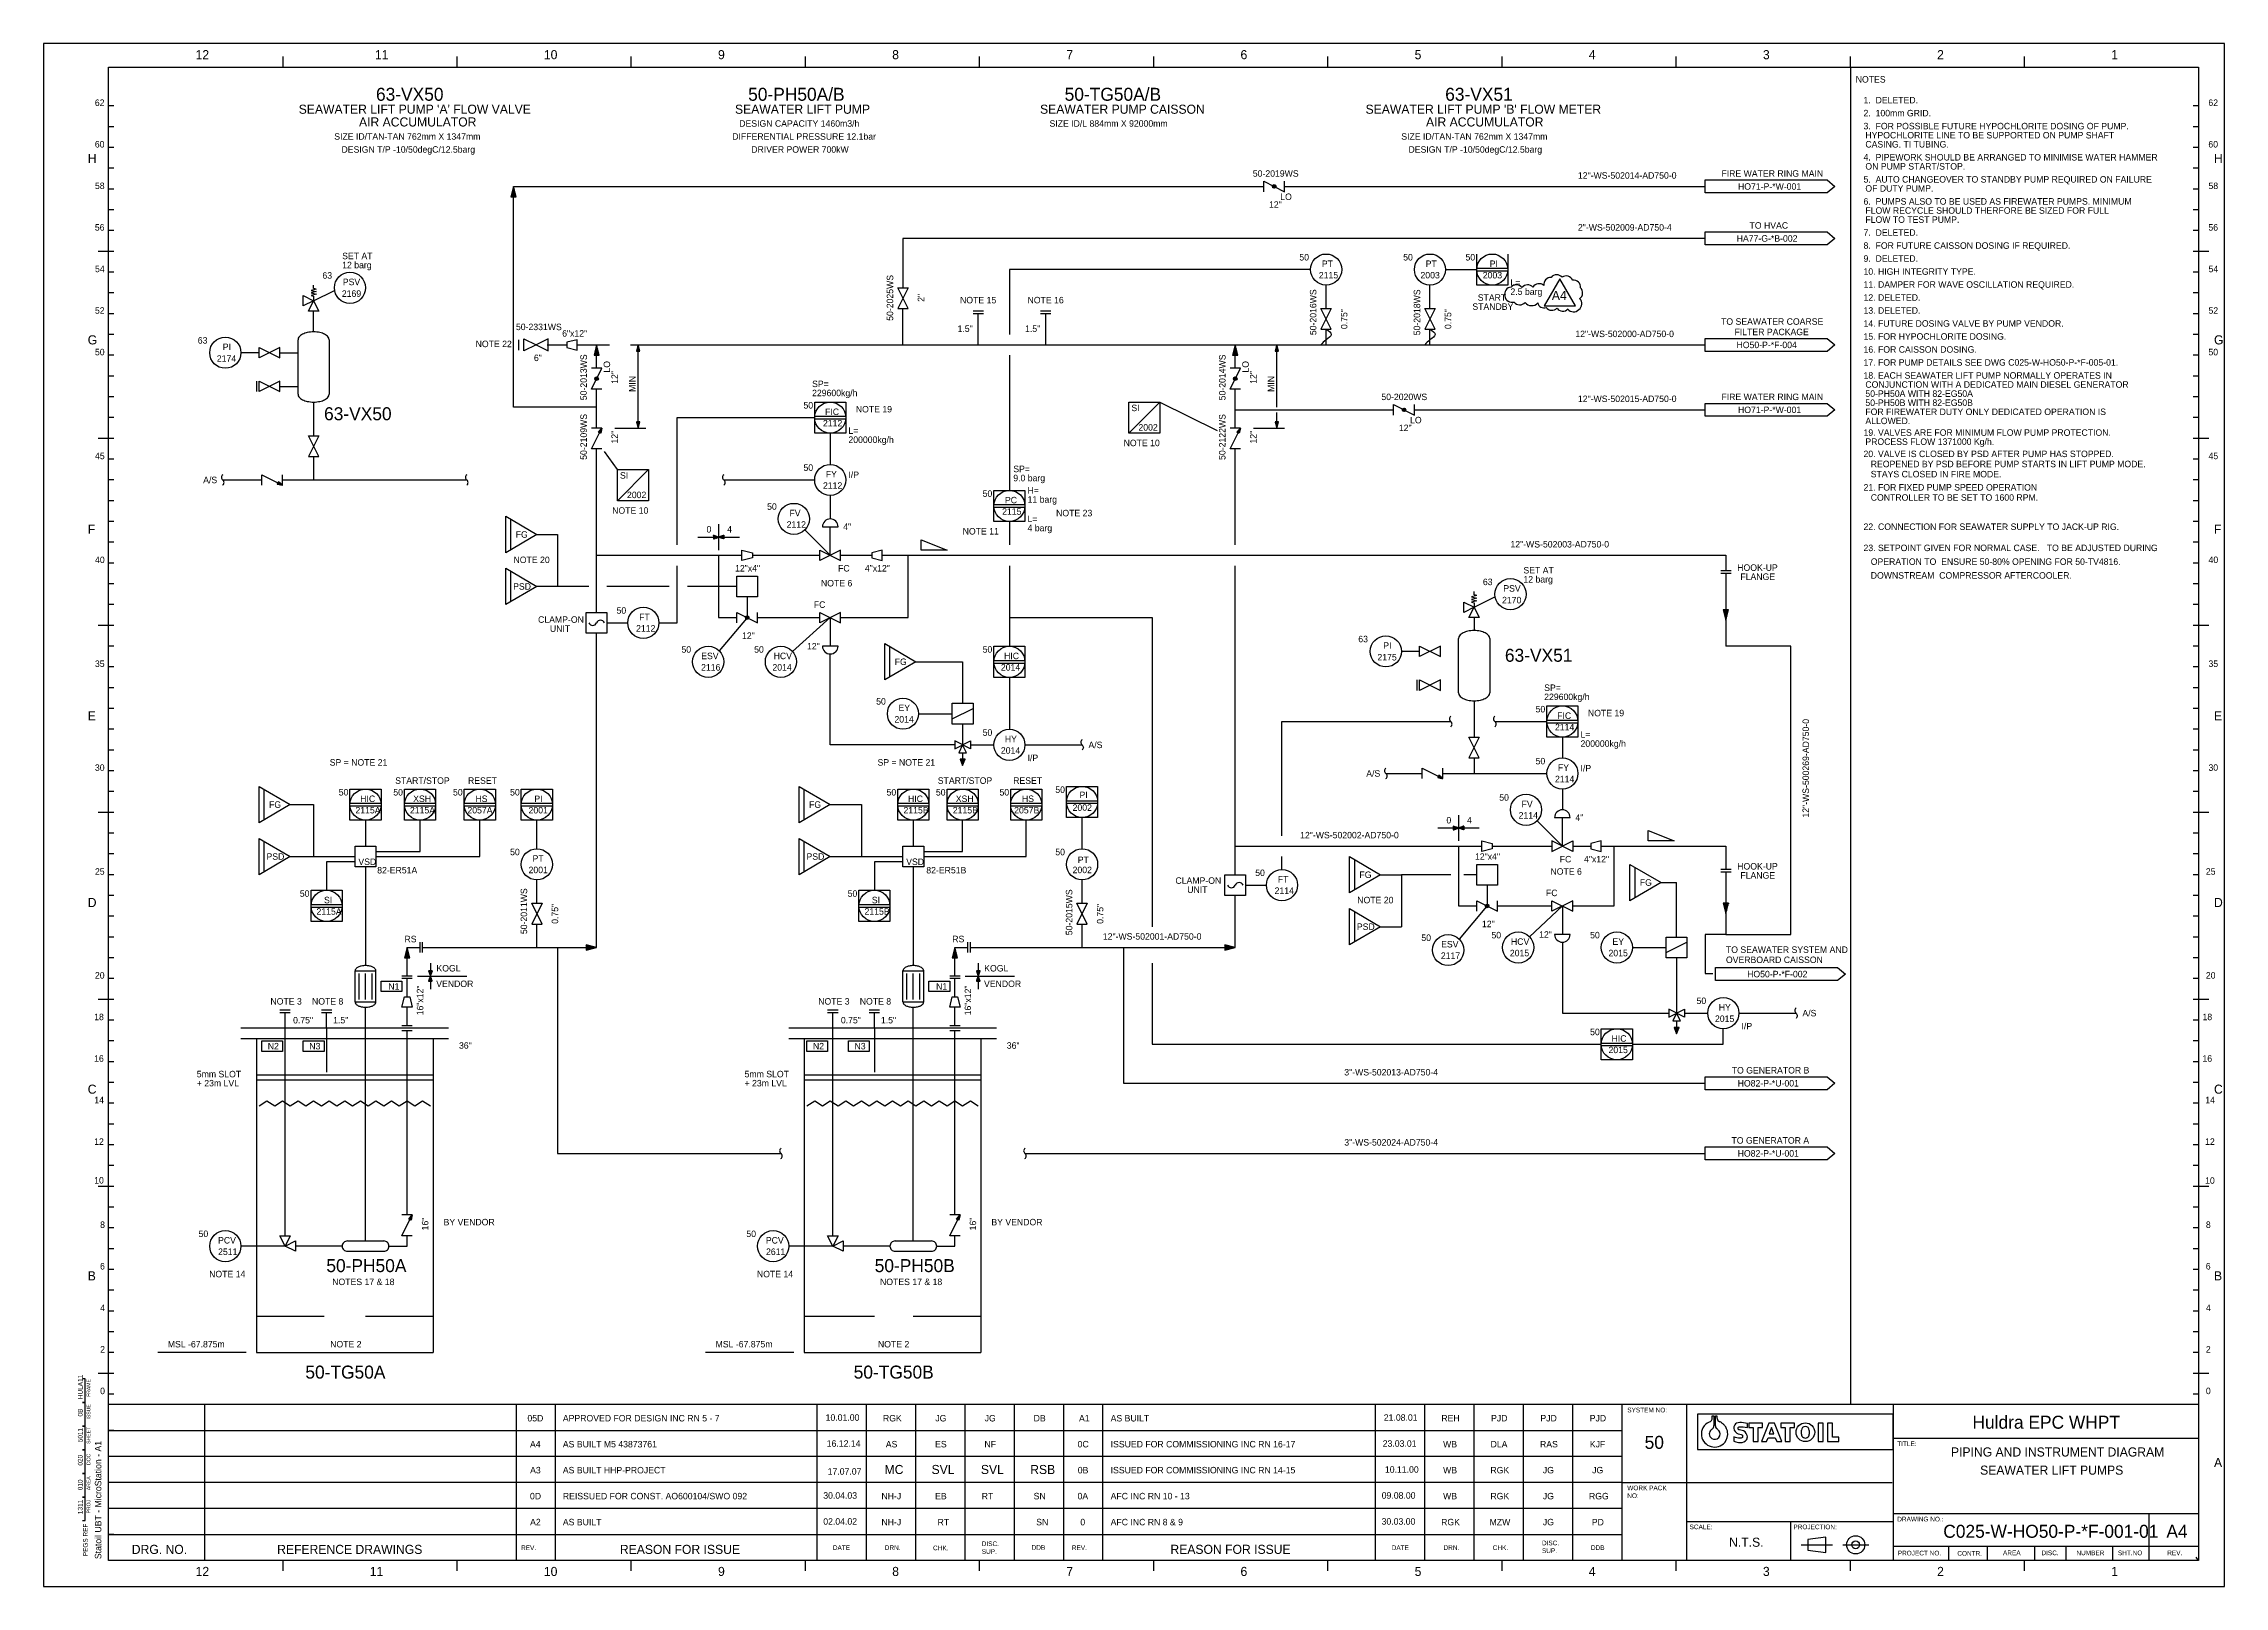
# Model space of a CAD drawing. Extents: x 0 to 840, y 0 to 594.
import ezdxf

# ---------------------------------------------------------------- set-up
doc = ezdxf.new("R2010")
doc.units = 0
for name, color, linetype in [('01-LIN-025-A', 7, 'Continuous'), ('08-LIN-050-A', 7, 'Continuous'), ('14-LIN-025-DASH', 7, 'Continuous'), ('15-LIN-025-PHAN', 7, 'Continuous'), ('18-LIN-025-SP', 7, 'Continuous'), ('34-TXT-018', 7, 'Continuous'), ('35-TXT-025', 7, 'Continuous'), ('36-TXT-035', 7, 'Continuous'), ('37-TXT-050', 7, 'Continuous'), ('43-', 7, 'Continuous'), ('45-', 7, 'Continuous'), ('47-', 7, 'Continuous'), ('50-REV-035-TRNG', 7, 'Continuous'), ('62-HLP-UD-B', 7, 'Continuous')]:
    doc.layers.add(name, color=color, linetype=linetype)

msp = doc.modelspace()

# ---------------------------------------------------------------- texts
at = {"layer": '01-LIN-025-A'}
for s, p in [('50-2019WS', (465.76, 542.75)), ('12"-WS-502014-AD750-0', (591, 542)), ('FIRE WATER RING MAIN', (646.28, 542.75)), ('HO71-P-*W-001', (652.65, 537.75)), ('12"', (472.02, 530.8)), ('LO', (476.34, 533.8)), ('TO HVAC', (657.09, 522.75)), ('HA77-G-*B-002', (652.15, 517.75)), ('NOTE 15', (353, 494)), ('NOTE 16', (379, 494)), ('TO SEAWATER COARSE', (646.13, 485.75)), ('FILTER PACKAGE', (651.33, 481.75)), ('HO50-P-*F-004', (652.09, 476.75)), ('SP=', (296, 461.75)), ('50', (292.69, 453.5)), ('229600kg/h', (296, 458.25)), ('NOTE 19', (312.85, 452)), ('50-2020WS', (515.28, 456.75)), ('FIRE WATER RING MAIN', (646.28, 456.75)), ('HO71-P-*W-001', (652.65, 451.75)), ('2112', (300.2, 446.6)), ('FIC', (301.01, 451)), ('L=', (310, 443.75)), ('12"', (522.02, 444.8)), ('LO', (526.34, 447.8)), ('200000kg/h', (310, 440.25)), ('SI', (222, 426.5)), ('50', (292.69, 429.5)), ('FY', (301.29, 427)), ('I/P', (310, 426.75)), ('2002', (224.71, 419)), ('2112', (300.2, 422.6)), ('NOTE 10', (219, 413)), ('50', (278.69, 414.5)), ('FV', (287.29, 412)), ('0', (255.34, 405.75)), ('4', (263.28, 405.75)), ('2112', (286.2, 407.6)), ('4"', (308, 406.75)), ('NOTE 20', (181, 394)), ('12"x4"', (266.35, 390.75)), ('NOTE 6', (299.42, 385)), ('FC', (306, 390.75)), ('4"x12"', (316.35, 390.75)), ('HOOK-UP', (652.36, 391)), ('FLANGE', (653.56, 387.5)), ('FC', (296.68, 376.75)), ('CLAMP-ON', (190.46, 371)), ('UNIT', (195.02, 367.5)), ('50', (220.69, 374.5)), ('2112', (228.2, 367.6)), ('FT', (229.39, 372)), ('0', (540.34, 293.75)), ('4', (548.28, 293.75)), ('50', (179.69, 281.5)), ('PT', (188.34, 279)), ('12"x4"', (551.35, 279.75)), ('FC', (584, 278.75)), ('4"x12"', (593.35, 278.75)), ('2001', (186.79, 274.6)), ('NOTE 20', (506, 263)), ('FC', (578.68, 265.75)), ('12"-WS-502001-AD750-0', (408, 249)), ('TO SEAWATER SYSTEM AND', (648, 243.9)), ('OVERBOARD CAISSON', (648, 240)), ('HO50-P-*F-002', (656.17, 234.5)), ('5mm SLOT', (270, 196)), ('+ 23m LVL', (270, 192.5)), ('TO GENERATOR B', (650.24, 197.46)), ('HO82-P-*U-001', (652.52, 192.46)), ('TO GENERATOR A', (650.14, 170.46)), ('HO82-P-*U-001', (652.52, 165.46))]:
    msp.add_text(s, height=2.5, dxfattribs=at).set_placement(p)
for s, rotation, p in [('2"', 89.9544, (339.2, 494.59)), ('0.75"', 89.9544, (502.2, 484.09)), ('NOTE 22', 359.9544, (166.4, 477.14)), ('50-2331WS', 359.9544, (181.93, 483.69)), ('6"x12"', 359.9544, (199.74, 481.18)), ('6"', 359.9544, (188.86, 471.77)), ('50-2013WS', 89.9544, (209.24, 456.71)), ('LO', 89.9544, (218.2, 467.34)), ('50-2014WS', 89.9544, (455.24, 456.66)), ('LO', 89.9544, (464.2, 467.34)), ('12"', 89.9544, (221.2, 463.02)), ('MIN', 89.9544, (228, 459.91)), ('12"', 89.9544, (467.2, 463.02)), ('MIN', 89.9544, (474, 459.91)), ('50-2109WS', 89.9544, (209.24, 433.76)), ('12"', 89.9544, (221.2, 440.02)), ('12"', 89.9544, (467.2, 440.02)), ('50-2011WS', 89.9544, (186.24, 251.13)), ('0.75"', 89.9544, (198.2, 255.09)), ('0.75"', 89.9544, (408.2, 255.09))]:
    msp.add_text(s, height=2.5, rotation=rotation, dxfattribs=at).set_placement(p)
at = {"layer": '15-LIN-025-PHAN'}
for s, p in [('FRAME', (18, 72.95)), ('ISSUE', (18, 64.23)), ('SHEET', (18, 54.87)), ('DOC', (18, 46.72)), ('AREA', (18, 37.02)), ('PROJ', (18, 28.05))]:
    msp.add_text(s, height=1.422, rotation=89.9544, dxfattribs=at).set_placement(p)
at = {"layer": '34-TXT-018'}
for s, p in [('HULA11', (15, 72.07)), ('0B', (15, 65.4)), ('5011', (15, 55.49)), ('020', (15, 46.49)), ('010', (15, 37)), ('1311', (15, 27.8)), ('PEGS REF', (17, 11.59))]:
    msp.add_text(s, height=1.8, rotation=89.9544, dxfattribs=at).set_placement(p)
for s, p in [('SYSTEM NO:', (610, 67)), ('TITLE:', (714, 54)), ('WORK PACK', (610, 37)), ('NO:', (610, 34)), ('DRAWING NO.:', (714, 25)), ('DISC.', (361.36, 15.5)), ('DISC.', (577.15, 15.81)), ('SCALE:', (634, 22)), ('PROJECTION:', (674, 22)), ('REV.', (183.91, 13.97)), ('DATE', (304, 14)), ('DRN.', (324, 14)), ('CHK.', (342.6, 13.89)), ('SUP.', (361.36, 12.5)), ('DDB', (380.56, 14.07)), ('REV.', (396.05, 13.96)), ('DATE', (519.26, 13.98)), ('DRN.', (539.22, 14.04)), ('CHK.', (558.17, 14.01)), ('SUP.', (577.15, 12.81)), ('DDB', (596, 14)), ('PROJECT NO.', (714.19, 11.92)), ('CONTR.', (737.12, 11.81)), ('AREA', (754.73, 12.01)), ('DISC.', (769.53, 12)), ('NUMBER', (783, 12)), ('SHT.NO', (799, 12)), ('REV.', (818, 12))]:
    msp.add_text(s, height=1.8, dxfattribs=at).set_placement(p)
at = {"layer": '35-TXT-025'}
for s, p in [('62', (19.74, 570)), ('1.  DELETED.', (701, 571)), ('62', (833.84, 570)), ('DESIGN CAPACITY 1460m3/h', (267.94, 562)), ('SIZE ID/L 884mm X 92000mm', (387.45, 562)), ('3.  FOR POSSIBLE FUTURE HYPOCHLORITE DOSING OF PUMP.', (701, 561)), ('2.  100mm GRID.', (701, 566)), ('60', (19.73, 554)), ('SIZE ID/TAN-TAN 762mm X 1347mm', (111.96, 557)), ('DESIGN T/P -10/50degC/12.5barg', (114.73, 552)), ('DIFFERENTIAL PRESSURE 12.1bar', (265.26, 557)), ('DRIVER POWER 700kW', (272.59, 552)), ('SIZE ID/TAN-TAN 762mm X 1347mm', (522.96, 557)), ('DESIGN T/P -10/50degC/12.5barg', (525.73, 552)), ('    CASING. TI TUBING.', (698, 554)), ('    HYPOCHLORITE LINE TO BE SUPPORTED ON PUMP SHAFT', (698, 557.5)), ('60', (833.83, 554)), ('4.  PIPEWORK SHOULD BE ARRANGED TO MINIMISE WATER HAMMER', (701, 549)), ('    ON PUMP START/STOP.', (698, 545.5)), ('58', (19.77, 538)), ('5.  AUTO CHANGEOVER TO STANDBY PUMP REQUIRED ON FAILURE', (701, 540.5)), ('    OF DUTY PUMP.', (698, 537)), ('58', (833.87, 538)), ('6.  PUMPS ALSO TO BE USED AS FIREWATER PUMPS. MINIMUM', (701, 532)), ('    FLOW RECYCLE SHOULD THERFORE BE SIZED FOR FULL', (698, 528.5)), ('56', (19.74, 522)), ('2"-WS-502009-AD750-4', (591, 522)), ('7.  DELETED.', (701, 520)), ('    FLOW TO TEST PUMP.', (698, 525)), ('56', (833.84, 522)), ('SET AT', (115, 511)), ('50', (483.69, 510.5)), ('50', (523.69, 510.5)), ('50', (547.69, 510.5)), ('8.  FOR FUTURE CAISSON DOSING IF REQUIRED.', (701, 515)), ('9.  DELETED.', (701, 510)), ('54', (19.8, 506)), ('63', (107.39, 503.5)), ('12 barg', (115, 507.5)), ('2115', (491.2, 503.6)), ('PT', (492.34, 508)), ('2003', (530.35, 503.6)), ('PT', (532.34, 508)), ('2003', (554.35, 503.6)), ('PI', (557.01, 508)), ('10. HIGH INTEGRITY TYPE.', (701, 505)), ('54', (833.9, 506)), ('2169', (114.87, 496.5)), ('PSV', (115.25, 501)), ('START', (552.41, 495)), ('2.5 barg', (565, 497.25)), ('L=', (565, 500.75)), ('11. DAMPER FOR WAVE OSCILLATION REQUIRED.', (701, 500)), ('12. DELETED.', (701, 495)), ('52', (19.77, 490)), ('STANDBY', (550.33, 491.5)), ('13. DELETED.', (701, 490)), ('14. FUTURE DOSING VALVE BY PUMP VENDOR.', (701, 485)), ('52', (833.87, 490)), ('63', (59.39, 478.5)), ('1.5"', (352.04, 483)), ('1.5"', (378.04, 483)), ('12"-WS-502000-AD750-0', (590, 481)), ('15. FOR HYPOCHLORITE DOSING.', (701, 480)), ('50', (19.77, 474)), ('2174', (66.72, 471.5)), ('PI', (69.01, 476)), ('16. FOR CAISSON DOSING.', (701, 475)), ('17. FOR PUMP DETAILS SEE DWG C025-W-HO50-P-*F-005-01.', (701, 470)), ('50', (833.86, 474)), ('18. EACH SEAWATER LIFT PUMP NORMALLY OPERATES IN', (701, 465)), ('    CONJUNCTION WITH A DEDICATED MAIN DIESEL GENERATOR', (698, 461.5)), ('SI', (419, 452.5)), ('12"-WS-502015-AD750-0', (591, 456)), ('    50-PH50A WITH 82-EG50A', (698, 458)), ('    50-PH50B WITH 82-EG50B', (698, 454.5)), ('2002', (421.71, 445)), ('19. VALVES ARE FOR MINIMUM FLOW PUMP PROTECTION.', (701, 443)), ('    ALLOWED.', (698, 447.5)), ('    FOR FIREWATER DUTY ONLY DEDICATED OPERATION IS', (698, 451)), ('NOTE 10', (416, 439)), ('20. VALVE IS CLOSED BY PSD AFTER PUMP HAS STOPPED.', (701, 434.8)), ('    PROCESS FLOW 1371000 Kg/h.', (698, 439.5)), ('45', (19.8, 434)), ('SP=', (373.5, 429)), ('   STAYS CLOSED IN FIRE MODE.', (701, 427)), ('   REOPENED BY PSD BEFORE PUMP STARTS IN LIFT PUMP MODE.', (701, 430.9)), ('45', (833.9, 434)), ('A/S', (61.46, 424.75)), ('50', (361.69, 419.5)), ('9.0 barg', (373.5, 425.5)), ('H=', (379, 420.75)), ('21. FOR FIXED PUMP SPEED OPERATION ', (701, 421.9)), ('   CONTROLLER TO BE SET TO 1600 RPM.', (701, 418)), ('2115', (369.2, 412.6)), ('PC', (370.29, 417)), ('11 barg', (379, 417.25)), ('L=', (379, 409.75)), ('NOTE 23', (390, 412)), ('FG', (181.84, 403.75)), ('NOTE 11', (354, 405)), ('4 barg', (379, 406.25)), ('22. CONNECTION FOR SEAWATER SUPPLY TO JACK-UP RIG.', (701, 406.75)), ('40', (19.8, 394)), ('12"-WS-502003-AD750-0', (565, 400)), ('23. SETPOINT GIVEN FOR NORMAL CASE.   TO BE ADJUSTED DURING ', (701, 398.6)), ('   OPERATION TO  ENSURE 50-80% OPENING FOR 50-TV4816.  ', (701, 393.3)), ('40', (833.9, 394)), ('63', (554.39, 385.5)), ('SET AT', (570, 390)), ('12 barg', (570, 386.5)), ('   DOWNSTREAM  COMPRESSOR AFTERCOOLER.', (701, 388)), ('PSD', (180.85, 383.75)), ('2170', (561.77, 378.5)), ('PSV', (562.25, 383)), ('50', (245.69, 359.5)), ('12"', (269.02, 364.8)), ('50', (273.69, 359.5)), ('12"', (294.05, 360.75)), ('50', (361.69, 359.5)), ('63', (506.39, 363.5)), ('PI', (516.01, 361)), ('35', (19.77, 354)), ('2116', (253.25, 352.6)), ('ESV', (253.3, 357)), ('2014', (280.73, 352.6)), ('HCV', (281.2, 357)), ('FG', (327.84, 354.75)), ('2014', (368.73, 352.6)), ('HIC', (369.96, 357)), ('2175', (513.76, 356.5)), ('35', (833.87, 354)), ('SP=', (578, 344.75)), ('50', (320.69, 339.5)), ('EY', (329.29, 337)), ('50', (574.69, 336.5)), ('229600kg/h', (578, 341.25)), ('FIC', (583.01, 334)), ('NOTE 19', (594.85, 335)), ('2014', (327.73, 332.6)), ('50', (361.69, 327.5)), ('2114', (582.16, 329.6)), ('L=', (592, 326.75)), ('2014', (368.73, 320.6)), ('HY', (370.24, 325)), ('I/P', (379, 317.75)), ('A/S', (402.46, 322.75)), ('200000kg/h', (592, 323.25)), ('30', (19.77, 314)), ('SP = NOTE 21', (110.2, 316)), ('START/STOP', (135.42, 309)), ('RESET', (163.46, 309)), ('SP = NOTE 21', (321.2, 316)), ('START/STOP', (344.42, 309)), ('RESET', (373.46, 309)), ('A/S', (509.46, 311.75)), ('50', (574.69, 316.5)), ('2114', (582.16, 309.6)), ('FY', (583.29, 314)), ('I/P', (592, 313.75)), ('30', (833.86, 314)), ('50', (113.69, 304.5)), ('HIC', (121.96, 302)), ('50', (134.69, 304.5)), ('XSH', (142.35, 302)), ('50', (157.69, 304.5)), ('HS', (166.34, 302)), ('50', (179.69, 304.5)), ('PI', (189.01, 302)), ('50', (324.69, 304.5)), ('HIC', (332.96, 302)), ('50', (343.69, 304.5)), ('XSH', (351.35, 302)), ('50', (368.19, 304.5)), ('HS', (376.84, 302)), ('50', (389.69, 305.5)), ('PI', (399.01, 303.5)), ('50', (560.69, 302.5)), ('FV', (569.29, 300)), ('FG', (86.84, 299.75)), ('2115A', (120.11, 297.6)), ('2115A', (141.11, 297.6)), ('2057A', (163.24, 297.6)), ('2001', (186.79, 297.6)), ('FG', (294.84, 299.75)), ('2115B', (331.21, 297.6)), ('2115B', (350.21, 297.6)), ('2057B', (373.85, 297.6)), ('2002', (396.35, 298.6)), ('2114', (568.16, 295.6)), ('4"', (590, 294.75)), ('12"-WS-502002-AD750-0', (484, 288)), ('PSD', (85.85, 279.75)), ('VSD', (121.25, 277.75)), ('PSD', (293.85, 279.75)), ('VSD', (332.25, 277.75)), ('50', (389.69, 281.5)), ('PT', (398.34, 278.5)), ('HOOK-UP', (652.36, 276)), ('25', (19.77, 274)), ('82-ER51A', (128.5, 274.5)), ('82-ER51B', (340, 274.5)), ('2002', (396.35, 274.6)), ('CLAMP-ON', (435.96, 270.5)), ('UNIT', (440.52, 267)), ('50', (466.69, 273.5)), ('2114', (474.16, 266.6)), ('FT', (475.39, 271)), ('FG', (506.84, 272.75)), ('NOTE 6', (580.42, 274)), ('FG', (614.84, 269.75)), ('FLANGE', (653.56, 272.5)), ('25', (832.87, 274)), ('50', (98.69, 265.5)), ('2115A', (105.11, 258.6)), ('SI', (108.01, 263)), ('50', (309.69, 265.5)), ('2115B', (316.21, 258.6)), ('SI', (319.01, 263)), ('PSD', (505.85, 252.75)), ('12"', (554.02, 253.8)), ('50', (557.69, 249.5)), ('12"', (576.05, 249.75)), ('50', (595.69, 249.5)), ('RS', (139, 248)), ('RS', (350, 248)), ('50', (530.69, 248.5)), ('2117', (538.2, 241.6)), ('ESV', (538.3, 246)), ('2015', (564.78, 242.6)), ('HCV', (565.2, 247)), ('2015', (602.78, 242.6)), ('EY', (604.29, 247)), ('20', (19.77, 234)), ('KOGL', (151.31, 236.75)), ('KOGL', (362.31, 236.75)), ('20', (832.86, 234)), ('N1', (132.77, 229.75)), ('VENDOR', (151.23, 230.75)), ('N1', (343.77, 229.75)), ('VENDOR', (362.23, 230.75)), ('18', (19.48, 218)), ('NOTE 3', (87.37, 224)), ('0.75"', (96.09, 216.75)), ('NOTE 8', (103.37, 224)), ('1.5"', (111.52, 216.75)), ('NOTE 3', (298.37, 224)), ('0.75"', (307.09, 216.75)), ('NOTE 8', (314.37, 224)), ('1.5"', (322.52, 216.75)), ('50', (636.69, 224.21)), ('2015', (643.78, 217.31)), ('HY', (645.24, 221.71)), ('A/S', (677.46, 219.46)), ('18', (831.58, 218)), ('50', (595.69, 212.21)), ('HIC', (603.96, 209.71)), ('I/P', (654, 214.46)), ('16', (19.45, 202)), ('N2', (86.34, 206.75)), ('N3', (102.34, 206.75)), ('36"', (160, 207)), ('N2', (296.34, 206.75)), ('N3', (312.34, 206.75)), ('36"', (371, 207)), ('2015', (602.78, 205.31)), ('16', (831.55, 202)), ('5mm SLOT', (59, 196)), ('+ 23m LVL', (59, 192.5)), ('3"-WS-502013-AD750-4', (501, 196.71)), ('14', (19.52, 186)), ('14', (832.62, 186)), ('12', (19.48, 170)), ('3"-WS-502024-AD750-4', (501, 169.71)), ('12', (832.58, 170)), ('10', (19.48, 155.1)), ('10', (832.58, 155)), ('8', (21.78, 138)), ('50', (59.69, 134.5)), ('PCV', (67.2, 132)), ('BY VENDOR', (154.06, 139)), ('50', (270.69, 134.5)), ('PCV', (278.2, 132)), ('BY VENDOR', (365.06, 139)), ('8', (832.88, 138)), ('2511', (67.21, 127.6)), ('2611', (278.26, 127.6)), ('6', (21.74, 122)), ('NOTE 14', (63.76, 119)), ('NOTES 17 & 18', (111.17, 116)), ('NOTE 14', (274.76, 119)), ('NOTES 17 & 18', (322.17, 116)), ('6', (832.84, 122)), ('4', (21.81, 106)), ('4', (832.91, 106)), ('2', (21.78, 90)), ('MSL -67.875m', (47.83, 92)), ('NOTE 2', (110.37, 92)), ('MSL -67.875m', (258.83, 92)), ('NOTE 2', (321.37, 92)), ('2', (832.88, 90)), ('0', (21.77, 74)), ('0', (832.87, 74)), ('10.01.00', (301.22, 63.75)), ('21.08.01', (516.22, 63.75)), ('16.12.14', (301.64, 53.75)), ('23.03.01', (515.8, 53.75)), ('17.07.07', (302, 43)), ('10.11.00', (516.65, 43.75)), ('30.04.03', (300.31, 33.75)), ('09.08.00', (515.42, 33.75)), ('02.04.02', (300.31, 23.75)), ('30.03.00', (515.37, 23.75))]:
    msp.add_text(s, height=2.5, dxfattribs=at).set_placement(p)
for s, rotation, p in [('50-2025WS', 89.9544, (327.24, 487.28)), ('50-2016WS', 89.9544, (490.24, 481.76)), ('50-2018WS', 89.9544, (530.24, 481.71)), ('0.75"', 89.9544, (542.2, 484.09)), ('50-2122WS', 89.9544, (455.24, 433.71)), ('12"-WS-500269-AD750-0', 90, (680, 296)), ('50-2015WS', 89.9544, (396.24, 250.71)), ('16"x12"', 89.9544, (146.25, 219.87)), ('16"x12"', 89.9544, (357.25, 219.87)), ('16"', 89.9544, (148.2, 137.07)), ('16"', 89.9544, (359.2, 137.07)), ('Statoil UBT - MicroStation - A1', 89.99999, (22.24, 10.48))]:
    msp.add_text(s, height=2.5, rotation=rotation, dxfattribs=at).set_placement(p)
at = {"layer": '36-TXT-035'}
for s, height, p in [('12', 3.5, (58.54, 588)), ('11', 3.5, (127.62, 588)), ('10', 3.5, (192.7, 588)), ('9', 3.5, (259.78, 588)), ('8', 3.5, (326.86, 588)), ('7', 3.5, (393.94, 588)), ('6', 3.5, (461.02, 588)), ('5', 3.5, (528.1, 588)), ('4', 3.5, (595.18, 588)), ('3', 3.5, (662.26, 588)), ('2', 3.5, (729.34, 588)), ('1', 3.5, (796.42, 588)), ('NOTES', 2.5, (698, 579)), ('63-VX50', 5, (128.02, 572)), ('50-PH50A/B', 5, (271.37, 572)), ('50-TG50A/B', 5, (393.28, 572)), ('63-VX51', 5, (539.87, 572)), ("SEAWATER LIFT PUMP 'A' FLOW VALVE", 3.5, (98.26, 567)), ('AIR ACCUMULATOR', 3.5, (121.48, 562.1)), ('SEAWATER LIFT PUMP', 3.5, (266.31, 567)), ('SEAWATER PUMP CAISSON', 3.5, (383.81, 567)), ("SEAWATER LIFT PUMP 'B' FLOW METER", 3.5, (509.2, 567)), ('AIR ACCUMULATOR', 3.5, (532.48, 562.1)), ('H', 3.5, (17, 548.06)), ('H', 3.5, (836, 548.06)), ('G', 3.5, (17, 478.19)), ('G', 3.5, (836, 478.19)), ('F', 3.5, (17, 405.31)), ('F', 3.5, (836, 405.31)), ('63-VX51', 5, (562.87, 356)), ('E', 3.5, (17, 333.44)), ('E', 3.5, (836, 333.44)), ('D', 3.5, (17, 261.56)), ('D', 3.5, (836, 261.56)), ('C', 3.5, (17, 189.69)), ('C', 3.5, (836, 189.69)), ('50-PH50A', 5, (108.91, 121)), ('50-PH50B', 5, (320.12, 121)), ('B', 3.5, (17, 117.81)), ('B', 3.5, (836, 117.81)), ('50-TG50A', 5, (100.82, 80)), ('50-TG50B', 5, (312.02, 80)), ('05D', 2.5, (186.35, 63.5)), ('APPROVED FOR DESIGN INC RN 5 - 7', 2.5, (200, 63.5)), ('RGK', 2.5, (323.3, 63.5)), ('JG', 2.5, (343.48, 63.5)), ('JG', 2.5, (362.48, 63.5)), ('DB', 2.5, (381.34, 63.5)), ('A1', 2.5, (398.82, 63.5)), ('AS BUILT', 2.5, (411, 63.5)), ('REH', 2.5, (538.39, 63.5)), ('PJD', 2.5, (557.54, 63.5)), ('PJD', 2.5, (576.54, 63.5)), ('PJD', 2.5, (595.54, 63.5)), ('A4', 2.5, (187.34, 53.5)), ('AS BUILT M5 43873761', 2.5, (200, 53.5)), ('AS', 2.5, (324.39, 53.5)), ('ES', 2.5, (343.39, 53.5)), ('NF', 2.5, (362.39, 53.5)), ('0C', 2.5, (398.29, 53.5)), ('ISSUED FOR COMMISSIONING INC RN 16-17', 2.5, (411, 53.5)), ('WB', 2.5, (539.06, 53.5)), ('DLA', 2.5, (557.34, 53.5)), ('RAS', 2.5, (576.39, 53.5)), ('KJF', 2.5, (595.58, 53.5)), ('PIPING AND INSTRUMENT DIAGRAM', 3.5, (734.68, 50)), ('A3', 2.5, (187.39, 43.5)), ('AS BUILT HHP-PROJECT', 2.5, (200, 43.5)), ('MC', 3.5, (323.92, 43.25)), ('SVL', 3.5, (342.02, 43.25)), ('SVL', 3.5, (361.02, 43.25)), ('RSB', 3.5, (380.02, 43.25)), ('0B', 2.5, (398.34, 43.5)), ('ISSUED FOR COMMISSIONING INC RN 14-15', 2.5, (411, 43.5)), ('WB', 2.5, (539.06, 43.5)), ('RGK', 2.5, (557.3, 43.5)), ('JG', 2.5, (577.48, 43.5)), ('JG', 2.5, (596.48, 43.5)), ('SEAWATER LIFT PUMPS', 3.5, (745.92, 43)), ('A', 3.5, (836, 45.94)), ('0D', 2.5, (187.34, 33.5)), ('REISSUED FOR CONST. AO600104/SWO 092', 2.5, (200, 33.5)), ('NH-J', 2.5, (322.72, 33.5)), ('EB', 2.5, (343.39, 33.5)), ('RT', 2.5, (361.34, 33.5)), ('SN', 2.5, (381.34, 33.5)), ('0A', 2.5, (398.24, 33.5)), ('AFC INC RN 10 - 13', 2.5, (411, 33.5)), ('WB', 2.5, (539.06, 33.5)), ('RGK', 2.5, (557.3, 33.5)), ('JG', 2.5, (577.48, 33.5)), ('RGG', 2.5, (595.25, 33.5)), ('A2', 2.5, (187.39, 23.5)), ('AS BUILT', 2.5, (200, 23.5)), ('NH-J', 2.5, (322.72, 23.5)), ('RT', 2.5, (344.34, 23.5)), ('SN', 2.5, (382.34, 23.5)), ('0', 2.5, (399.34, 23.5)), ('AFC INC RN 8 & 9', 2.5, (411, 23.5)), ('RGK', 2.5, (538.3, 23.5)), ('MZW', 2.5, (556.97, 23.5)), ('JG', 2.5, (577.48, 23.5)), ('PD', 2.5, (596.34, 23.5)), ('N.T.S.', 3.5, (649.23, 15.25)), ('DRG. NO.', 3.5, (33.96, 12.49)), ('REFERENCE DRAWINGS', 3.5, (89.96, 12.49)), ('REASON FOR ISSUE', 3.5, (221.96, 12.49)), ('REASON FOR ISSUE', 3.5, (434.03, 12.51)), ('12', 3.5, (58.54, 4)), ('11', 3.5, (125.62, 4)), ('10', 3.5, (192.7, 4)), ('9', 3.5, (259.78, 4)), ('8', 3.5, (326.86, 4)), ('7', 3.5, (393.94, 4)), ('6', 3.5, (461.02, 4)), ('5', 3.5, (528.1, 4)), ('4', 3.5, (595.18, 4)), ('3', 3.5, (662.26, 4)), ('2', 3.5, (729.34, 4)), ('1', 3.5, (796.42, 4))]:
    msp.add_text(s, height=height, dxfattribs=at).set_placement(p)
at = {"layer": '37-TXT-050'}
for s, p in [('63-VX50', (108.02, 449)), ('Huldra EPC WHPT', (742.96, 60.7)), ('50', (616.69, 52.95)), ('C025-W-HO50-P-*F-001-01', (731.72, 18.7)), ('A4', (817.66, 18.7))]:
    msp.add_text(s, height=5, dxfattribs=at).set_placement(p)
at = {"layer": '50-REV-035-TRNG'}
msp.add_text('A4', height=3.5, dxfattribs=at).set_placement((580.95, 495.31))

# ---------------------------------------------------------------- linework, layer by layer
at = {"layer": '01-LIN-025-A'}
for p, q in [((181.57, 536.74), (180.66, 537.64)), ((181.52, 536.92), (180.69, 537.76)), ((181.47, 537.11), (180.72, 537.87)), ((181.43, 537.3), (180.74, 537.98)), ((181.38, 537.49), (180.77, 538.1)), ((181.33, 537.68), (180.8, 538.21)), ((181.28, 537.87), (180.83, 538.32)), ((181.24, 538.06), (180.86, 538.43)), ((181.19, 538.24), (180.89, 538.55)), ((181.14, 538.43), (180.91, 538.66)), ((181.09, 538.62), (180.94, 538.77)), ((181.05, 538.81), (180.97, 538.89)), ((470, 537), (470, 541)), ((470, 541), (478, 537)), ((478, 537), (478, 541)), ((640, 541.5), (687, 541.5)), ((640, 536.5), (640, 541.5)), ((687, 541.5), (690, 539)), ((690, 539), (687, 536.5)), ((180.05, 535), (180.01, 535.04)), ((180.19, 535), (180.04, 535.15)), ((180.33, 535), (180.07, 535.27)), ((180.47, 535), (180.1, 535.38)), ((180.61, 535), (180.12, 535.49)), ((180.76, 535), (180.15, 535.6)), ((180.9, 535), (180.18, 535.72)), ((181.04, 535), (180.21, 535.83)), ((181.18, 535), (180.24, 535.94)), ((181.32, 535), (180.26, 536.06)), ((181.46, 535), (180.29, 536.17)), ((181.6, 535), (180.32, 536.28)), ((181.74, 535), (180.35, 536.4)), ((181.89, 535), (180.38, 536.51)), ((181.99, 535.04), (180.41, 536.62)), ((181.94, 535.23), (180.43, 536.74)), ((181.9, 535.41), (180.46, 536.85)), ((181.85, 535.6), (180.49, 536.96)), ((181.8, 535.79), (180.52, 537.08)), ((181.76, 535.98), (180.55, 537.19)), ((181.71, 536.17), (180.58, 537.3)), ((181.66, 536.36), (180.6, 537.42)), ((181.61, 536.55), (180.63, 537.53)), ((687, 536.5), (640, 536.5)), ((640, 521.5), (687, 521.5)), ((640, 516.5), (640, 521.5)), ((687, 521.5), (690, 519)), ((552, 501), (552, 513)), ((564, 513), (564, 501)), ((687, 516.5), (640, 516.5)), ((690, 519), (687, 516.5)), ((552, 507.5), (564, 507.5)), ((552, 506.5), (564, 506.5)), ((104, 495), (112, 499)), ((333, 492), (329, 500)), ((329, 500), (333, 500)), ((333, 500), (329, 492)), ((564, 501), (552, 501)), ((104, 483), (104, 491)), ((329, 492), (333, 492)), ((362, 491), (358, 491)), ((362, 490), (358, 490)), ((388, 491), (384, 491)), ((388, 490), (384, 490)), ((496, 484), (492, 492)), ((492, 492), (496, 492)), ((496, 492), (492, 484)), ((536, 484), (532, 492)), ((532, 492), (536, 492)), ((536, 492), (532, 484)), ((98, 459), (98, 480)), ((110, 480), (110, 459)), ((183, 476), (183, 480)), ((205.48, 480), (201.48, 479)), ((201.48, 479), (201.48, 477)), ((205.48, 476), (205.48, 480)), ((492, 484), (496, 484)), ((532, 484), (536, 484)), ((640, 480.5), (687, 480.5)), ((640, 475.5), (640, 480.5)), ((687, 480.5), (690, 478)), ((83, 475), (76, 475)), ((91, 475), (98, 475)), ((201.48, 477), (205.48, 476)), ((212.05, 474), (212.01, 474.04)), ((212.19, 474), (212.04, 474.15)), ((212.33, 474), (212.07, 474.27)), ((212.47, 474), (212.1, 474.38)), ((212.61, 474), (212.12, 474.49)), ((212.76, 474), (212.15, 474.6)), ((212.9, 474), (212.18, 474.72)), ((213.04, 474), (212.21, 474.83)), ((213.18, 474), (212.24, 474.94)), ((213.32, 474), (212.26, 475.06)), ((213.46, 474), (212.29, 475.17)), ((213.6, 474), (212.32, 475.28)), ((213.74, 474), (212.35, 475.4)), ((213.89, 474), (212.38, 475.51)), ((213.99, 474.04), (212.41, 475.62)), ((213.94, 474.23), (212.43, 475.74)), ((213.9, 474.41), (212.46, 475.85)), ((213.85, 474.6), (212.49, 475.96)), ((213.8, 474.79), (212.52, 476.08)), ((213.76, 474.98), (212.55, 476.19)), ((213.71, 475.17), (212.58, 476.3)), ((213.66, 475.36), (212.6, 476.42)), ((213.61, 475.55), (212.63, 476.53)), ((213.57, 475.74), (212.66, 476.64)), ((213.52, 475.92), (212.69, 476.76)), ((213.47, 476.11), (212.72, 476.87)), ((213.43, 476.3), (212.74, 476.98)), ((213.38, 476.49), (212.77, 477.1)), ((213.33, 476.68), (212.8, 477.21)), ((213.28, 476.87), (212.83, 477.32)), ((213.24, 477.06), (212.86, 477.43)), ((213.19, 477.24), (212.89, 477.55)), ((213.14, 477.43), (212.91, 477.66)), ((213.09, 477.62), (212.94, 477.77)), ((213.05, 477.81), (212.97, 477.89)), ((228.43, 475.6), (228.41, 475.62)), ((228.51, 475.6), (228.42, 475.69)), ((228.6, 475.6), (228.44, 475.76)), ((228.68, 475.6), (228.46, 475.83)), ((228.77, 475.6), (228.47, 475.9)), ((228.85, 475.6), (228.49, 475.96)), ((228.94, 475.6), (228.51, 476.03)), ((229.02, 475.6), (228.53, 476.1)), ((229.11, 475.6), (228.54, 476.17)), ((229.19, 475.6), (228.56, 476.23)), ((229.28, 475.6), (228.58, 476.3)), ((229.36, 475.6), (228.59, 476.37)), ((229.45, 475.6), (228.61, 476.44)), ((229.53, 475.6), (228.63, 476.51)), ((229.6, 475.62), (228.64, 476.57)), ((229.57, 475.74), (228.66, 476.64)), ((229.54, 475.85), (228.68, 476.71)), ((229.51, 475.96), (228.7, 476.78)), ((229.48, 476.07), (228.71, 476.85)), ((229.45, 476.19), (228.73, 476.91)), ((229.43, 476.3), (228.75, 476.98)), ((229.4, 476.41), (228.76, 477.05)), ((229.37, 476.53), (228.78, 477.12)), ((229.34, 476.64), (228.8, 477.19)), ((229.31, 476.75), (228.81, 477.25)), ((229.28, 476.87), (228.83, 477.32)), ((229.26, 476.98), (228.85, 477.39)), ((229.23, 477.1), (228.86, 477.46)), ((229.2, 477.21), (228.88, 477.53)), ((229.17, 477.32), (228.9, 477.59)), ((229.14, 477.43), (228.91, 477.66)), ((229.11, 477.55), (228.93, 477.73)), ((229.09, 477.66), (228.95, 477.8)), ((229.06, 477.77), (228.97, 477.86)), ((229.03, 477.89), (228.98, 477.93)), ((229, 446), (229, 478)), ((458.05, 474), (458.01, 474.04)), ((458.19, 474), (458.04, 474.15)), ((458.33, 474), (458.07, 474.27)), ((458.47, 474), (458.1, 474.38)), ((458.61, 474), (458.12, 474.49)), ((458.76, 474), (458.15, 474.6)), ((458.9, 474), (458.18, 474.72)), ((459.04, 474), (458.21, 474.83)), ((459.18, 474), (458.24, 474.94)), ((459.32, 474), (458.26, 475.06)), ((459.46, 474), (458.29, 475.17)), ((459.6, 474), (458.32, 475.28)), ((459.74, 474), (458.35, 475.4)), ((459.89, 474), (458.38, 475.51)), ((459.99, 474.04), (458.41, 475.62)), ((459.94, 474.23), (458.43, 475.74)), ((459.9, 474.41), (458.46, 475.85)), ((459.85, 474.6), (458.49, 475.96)), ((459.8, 474.79), (458.52, 476.08)), ((459.76, 474.98), (458.55, 476.19)), ((459.71, 475.17), (458.58, 476.3)), ((459.66, 475.36), (458.6, 476.42)), ((459.61, 475.55), (458.63, 476.53)), ((459.57, 475.74), (458.66, 476.64)), ((459.52, 475.92), (458.69, 476.76)), ((459.47, 476.11), (458.72, 476.87)), ((459.43, 476.3), (458.74, 476.98)), ((459.38, 476.49), (458.77, 477.1)), ((459.33, 476.68), (458.8, 477.21)), ((459.28, 476.87), (458.83, 477.32)), ((459.24, 477.06), (458.86, 477.43)), ((459.19, 477.24), (458.89, 477.55)), ((459.14, 477.43), (458.91, 477.66)), ((459.09, 477.62), (458.94, 477.77)), ((459.05, 477.81), (458.97, 477.89)), ((459, 469), (459, 478)), ((474.43, 475.6), (474.41, 475.62)), ((474.51, 475.6), (474.42, 475.69)), ((474.6, 475.6), (474.44, 475.76)), ((474.68, 475.6), (474.46, 475.83)), ((474.77, 475.6), (474.47, 475.9)), ((474.85, 475.6), (474.49, 475.96)), ((474.94, 475.6), (474.51, 476.03)), ((475.02, 475.6), (474.53, 476.1)), ((475.11, 475.6), (474.54, 476.17)), ((475.19, 475.6), (474.56, 476.23)), ((475.28, 475.6), (474.58, 476.3)), ((475.36, 475.6), (474.59, 476.37)), ((475.45, 475.6), (474.61, 476.44)), ((475.53, 475.6), (474.63, 476.51)), ((475.6, 475.62), (474.64, 476.57)), ((475.57, 475.74), (474.66, 476.64)), ((475.54, 475.85), (474.68, 476.71)), ((475.51, 475.96), (474.7, 476.78)), ((475.48, 476.07), (474.71, 476.85)), ((475.45, 476.19), (474.73, 476.91)), ((475.43, 476.3), (474.75, 476.98)), ((475.4, 476.41), (474.76, 477.05)), ((475.37, 476.53), (474.78, 477.12)), ((475.34, 476.64), (474.8, 477.19)), ((475.31, 476.75), (474.81, 477.25)), ((475.28, 476.87), (474.83, 477.32)), ((475.26, 476.98), (474.85, 477.39)), ((475.23, 477.1), (474.86, 477.46)), ((475.2, 477.21), (474.88, 477.53)), ((475.17, 477.32), (474.9, 477.59)), ((475.14, 477.43), (474.91, 477.66)), ((475.11, 477.55), (474.93, 477.73)), ((475.09, 477.66), (474.95, 477.8)), ((475.06, 477.77), (474.97, 477.86)), ((475.03, 477.89), (474.98, 477.93)), ((475, 454), (475, 478)), ((687, 475.5), (640, 475.5)), ((690, 478), (687, 475.5)), ((82, 464), (82, 460)), ((91, 462), (98, 462)), ((215, 469), (211, 469)), ((211, 461), (215, 469)), ((461, 469), (457, 469)), ((457, 461), (461, 469)), ((215, 461), (211, 461)), ((297, 444), (297, 456)), ((297, 456), (309, 456)), ((309, 456), (309, 444)), ((430, 456), (452, 445)), ((461, 461), (457, 461)), ((520, 451), (520, 455)), ((520, 455), (528, 451)), ((528, 451), (528, 455)), ((640, 455.5), (687, 455.5)), ((640, 450.5), (640, 455.5)), ((687, 455.5), (690, 453)), ((211, 438), (215, 446)), ((215, 446), (211, 446)), ((213.67, 444.42), (215, 446)), ((213.76, 444.38), (215, 446)), ((213.85, 444.33), (215, 446)), ((213.94, 444.29), (215, 446)), ((215, 446), (214.12, 444.2)), ((215, 446), (214.3, 444.11)), ((215, 446), (214.39, 444.07)), ((215, 446), (214.48, 444.03)), ((215, 446), (214.57, 443.98)), ((220, 446), (232, 446)), ((228.4, 448.38), (229.36, 447.43)), ((228.43, 448.26), (229.34, 447.36)), ((228.46, 448.15), (229.32, 447.29)), ((228.47, 448.4), (229.37, 447.49)), ((228.49, 448.04), (229.3, 447.22)), ((228.52, 447.93), (229.29, 447.15)), ((228.55, 448.4), (229.39, 447.56)), ((228.55, 447.81), (229.27, 447.09)), ((228.57, 447.7), (229.25, 447.02)), ((228.6, 447.59), (229.24, 446.95)), ((228.63, 447.47), (229.22, 446.88)), ((228.64, 448.4), (229.41, 447.63)), ((228.66, 447.36), (229.2, 446.81)), ((228.69, 447.25), (229.19, 446.75)), ((228.72, 448.4), (229.42, 447.7)), ((228.72, 447.13), (229.17, 446.68)), ((228.74, 447.02), (229.15, 446.61)), ((228.77, 446.9), (229.14, 446.54)), ((228.8, 446.79), (229.12, 446.47)), ((228.81, 448.4), (229.44, 447.77)), ((228.83, 446.68), (229.1, 446.41)), ((228.86, 446.57), (229.09, 446.34)), ((228.89, 448.4), (229.46, 447.83)), ((228.89, 446.45), (229.07, 446.27)), ((228.91, 446.34), (229.05, 446.2)), ((228.94, 446.23), (229.03, 446.14)), ((228.97, 446.11), (229.02, 446.07)), ((228.98, 448.4), (229.47, 447.9)), ((229.06, 448.4), (229.49, 447.97)), ((229.15, 448.4), (229.51, 448.04)), ((229.23, 448.4), (229.53, 448.1)), ((229.32, 448.4), (229.54, 448.17)), ((229.4, 448.4), (229.56, 448.24)), ((229.49, 448.4), (229.58, 448.31)), ((229.57, 448.4), (229.59, 448.38)), ((297, 450.5), (309, 450.5)), ((297, 449.5), (309, 449.5)), ((457, 438), (461, 446)), ((461, 446), (457, 446)), ((459.67, 444.42), (461, 446)), ((459.76, 444.38), (461, 446)), ((459.85, 444.33), (461, 446)), ((459.94, 444.29), (461, 446)), ((461, 446), (460.12, 444.2)), ((461, 446), (460.3, 444.11)), ((461, 446), (460.39, 444.07)), ((461, 446), (460.48, 444.03)), ((461, 446), (460.57, 443.98)), ((466, 446), (478, 446)), ((474.4, 448.38), (475.36, 447.43)), ((474.43, 448.26), (475.34, 447.36)), ((474.46, 448.15), (475.32, 447.29)), ((474.47, 448.4), (475.37, 447.49)), ((474.49, 448.04), (475.3, 447.22)), ((474.52, 447.93), (475.29, 447.15)), ((474.55, 448.4), (475.39, 447.56)), ((474.55, 447.81), (475.27, 447.09)), ((474.57, 447.7), (475.25, 447.02)), ((474.6, 447.59), (475.24, 446.95)), ((474.63, 447.47), (475.22, 446.88)), ((474.64, 448.4), (475.41, 447.63)), ((474.66, 447.36), (475.2, 446.81)), ((474.69, 447.25), (475.19, 446.75)), ((474.72, 448.4), (475.42, 447.7)), ((474.72, 447.13), (475.17, 446.68)), ((474.74, 447.02), (475.15, 446.61)), ((474.77, 446.9), (475.14, 446.54)), ((474.8, 446.79), (475.12, 446.47)), ((474.81, 448.4), (475.44, 447.77)), ((474.83, 446.68), (475.1, 446.41)), ((474.86, 446.57), (475.09, 446.34)), ((474.89, 448.4), (475.46, 447.83)), ((474.89, 446.45), (475.07, 446.27)), ((474.91, 446.34), (475.05, 446.2)), ((474.94, 446.23), (475.03, 446.14)), ((474.97, 446.11), (475.02, 446.07)), ((474.98, 448.4), (475.47, 447.9)), ((475, 446), (475, 452)), ((475.06, 448.4), (475.49, 447.97)), ((475.15, 448.4), (475.51, 448.04)), ((475.23, 448.4), (475.53, 448.1)), ((475.32, 448.4), (475.54, 448.17)), ((475.4, 448.4), (475.56, 448.24)), ((475.49, 448.4), (475.58, 448.31)), ((475.57, 448.4), (475.59, 448.38)), ((687, 450.5), (640, 450.5)), ((690, 453), (687, 450.5)), ((215, 438), (211, 438)), ((214.57, 443.98), (213.67, 444.42)), ((214.48, 444.03), (213.76, 444.38)), ((214.39, 444.07), (213.85, 444.33)), ((214.3, 444.11), (213.94, 444.29)), ((214.12, 444.2), (214.03, 444.25)), ((221, 430), (216, 437)), ((309, 444), (297, 444)), ((303, 444), (303, 432)), ((461, 438), (457, 438)), ((460.57, 443.98), (459.67, 444.42)), ((460.48, 444.03), (459.76, 444.38)), ((460.39, 444.07), (459.85, 444.33)), ((460.3, 444.11), (459.94, 444.29)), ((460.12, 444.2), (460.03, 444.25)), ((366, 410), (366, 422)), ((366, 422), (378, 422)), ((378, 422), (378, 410)), ((366, 416.5), (378, 416.5)), ((366, 415.5), (378, 415.5)), ((180, 399.2), (180, 410.8)), ((252, 404), (268, 404)), ((258, 404.68), (258.02, 404.69)), ((258, 404.63), (258.07, 404.68)), ((258, 404.58), (258.11, 404.66)), ((258, 404.53), (258.16, 404.64)), ((258, 404.48), (258.21, 404.63)), ((258, 404.43), (258.26, 404.61)), ((258, 404.38), (258.3, 404.59)), ((258, 404.33), (258.35, 404.58)), ((258, 404.28), (258.4, 404.56)), ((258, 404.23), (258.44, 404.54)), ((258, 404.19), (258.49, 404.53)), ((258, 404.13), (258.54, 404.51)), ((258, 404.09), (258.59, 404.5)), ((258, 404.04), (258.63, 404.48)), ((258, 403.99), (258.68, 404.46)), ((258, 403.94), (258.73, 404.45)), ((258, 403.89), (258.77, 404.43)), ((258, 403.84), (258.82, 404.41)), ((258, 403.79), (258.87, 404.4)), ((258, 403.74), (258.92, 404.38)), ((258, 403.69), (258.96, 404.36)), ((258, 403.64), (259.01, 404.35)), ((258, 403.59), (259.06, 404.33)), ((258, 403.54), (259.1, 404.31)), ((258, 403.49), (259.15, 404.3)), ((258, 403.44), (259.2, 404.28)), ((258, 403.39), (259.25, 404.26)), ((258, 403.34), (259.29, 404.25)), ((258.02, 403.31), (259.34, 404.23)), ((258.16, 403.36), (259.39, 404.21)), ((258.3, 403.41), (259.43, 404.2)), ((258.44, 403.46), (259.48, 404.18)), ((258.58, 403.5), (259.53, 404.17)), ((258.73, 403.55), (259.58, 404.15)), ((258.87, 403.6), (259.62, 404.13)), ((259.01, 403.65), (259.67, 404.12)), ((259.15, 403.7), (259.72, 404.1)), ((259.29, 403.75), (259.77, 404.08)), ((259.43, 403.8), (259.81, 404.07)), ((259.57, 403.85), (259.86, 404.05)), ((259.72, 403.9), (259.91, 404.03)), ((259.86, 403.95), (259.95, 404.02)), ((260, 409), (260, 399)), ((260.14, 403.95), (260.05, 404.02)), ((260.28, 403.9), (260.1, 404.03)), ((260.43, 403.85), (260.14, 404.05)), ((260.57, 403.8), (260.19, 404.07)), ((260.71, 403.75), (260.24, 404.08)), ((260.85, 403.7), (260.28, 404.1)), ((260.99, 403.65), (260.33, 404.12)), ((261.13, 403.6), (260.38, 404.13)), ((261.27, 403.55), (260.43, 404.15)), ((261.42, 403.5), (260.47, 404.17)), ((261.56, 403.46), (260.52, 404.18)), ((261.7, 403.41), (260.57, 404.2)), ((261.84, 403.36), (260.61, 404.21)), ((261.98, 403.31), (260.66, 404.23)), ((262, 403.34), (260.71, 404.25)), ((262, 403.39), (260.76, 404.26)), ((262, 403.44), (260.8, 404.28)), ((262, 403.49), (260.85, 404.3)), ((262, 403.54), (260.9, 404.31)), ((262, 403.59), (260.94, 404.33)), ((262, 403.64), (260.99, 404.35)), ((262, 403.69), (261.04, 404.36)), ((262, 403.74), (261.09, 404.38)), ((262, 403.79), (261.13, 404.4)), ((262, 403.84), (261.18, 404.41)), ((262, 403.89), (261.23, 404.43)), ((262, 403.94), (261.27, 404.45)), ((262, 403.99), (261.32, 404.46)), ((262, 404.04), (261.37, 404.48)), ((262, 404.09), (261.41, 404.5)), ((262, 404.13), (261.46, 404.51)), ((262, 404.19), (261.51, 404.53)), ((262, 404.23), (261.56, 404.54)), ((262, 404.28), (261.6, 404.56)), ((262, 404.33), (261.65, 404.58)), ((262, 404.38), (261.7, 404.59)), ((262, 404.43), (261.74, 404.61)), ((262, 404.48), (261.79, 404.63)), ((262, 404.53), (261.84, 404.64)), ((262, 404.58), (261.89, 404.66)), ((262, 404.63), (261.93, 404.68)), ((262, 404.68), (261.98, 404.69)), ((303, 397), (293.24, 406.76)), ((300, 408), (306, 408)), ((303, 405), (303, 408)), ((303, 401), (303, 405)), ((378, 410), (366, 410)), ((269, 395), (269, 399)), ((269, 399), (273, 398)), ((273, 396), (269, 395)), ((273, 398), (273, 396)), ((307, 399), (299, 395)), ((299, 395), (299, 399)), ((299, 399), (307, 395)), ((303, 401), (303, 401.1)), ((303, 401), (303, 401.1)), ((303, 397), (303, 401)), ((307, 395), (307, 399)), ((323, 399), (319, 398)), ((319, 398), (319, 396)), ((319, 396), (323, 395)), ((323, 395), (323, 399)), ((180, 379.2), (180, 390.8)), ((267, 381), (267, 389)), ((267, 389), (275, 389)), ((275, 389), (275, 381)), ((650, 391), (646, 391)), ((650, 390), (646, 390)), ((275, 381), (267, 381)), ((271, 381), (271, 373)), ((551, 377), (559, 381)), ((209, 367), (209, 375)), ((209, 375), (217, 375)), ((217, 375), (217, 367)), ((217, 371), (225, 371)), ((270.72, 372.72), (260.24, 360.24)), ((267, 371), (267, 375)), ((267, 375), (275, 371)), ((275, 371), (275, 375)), ((303, 373), (288.47, 360)), ((307, 375), (299, 371)), ((299, 371), (299, 375)), ((299, 375), (307, 371)), ((303, 373), (303, 369)), ((307, 371), (307, 375)), ((551, 373), (551, 368)), ((647.01, 375.96), (648.59, 374.38)), ((647.06, 375.77), (648.57, 374.26)), ((647.1, 375.59), (648.54, 374.15)), ((647.11, 376), (648.62, 374.49)), ((647.15, 375.4), (648.51, 374.04)), ((647.2, 375.21), (648.48, 373.92)), ((647.24, 375.02), (648.45, 373.81)), ((647.26, 376), (648.65, 374.6)), ((647.29, 374.83), (648.42, 373.7)), ((647.34, 374.64), (648.4, 373.58)), ((647.39, 374.45), (648.37, 373.47)), ((647.4, 376), (648.68, 374.72)), ((647.43, 374.26), (648.34, 373.36)), ((647.48, 374.08), (648.31, 373.24)), ((647.53, 373.89), (648.28, 373.13)), ((647.54, 376), (648.71, 374.83)), ((647.57, 373.7), (648.26, 373.02)), ((647.62, 373.51), (648.23, 372.9)), ((647.67, 373.32), (648.2, 372.79)), ((647.68, 376), (648.74, 374.94)), ((647.72, 373.13), (648.17, 372.68)), ((647.76, 372.94), (648.14, 372.57)), ((647.81, 372.76), (648.11, 372.45)), ((647.82, 376), (648.76, 375.06)), ((647.86, 372.57), (648.09, 372.34)), ((647.91, 372.38), (648.06, 372.23)), ((647.95, 372.19), (648.03, 372.11)), ((647.96, 376), (648.79, 375.17)), ((648.1, 376), (648.82, 375.28)), ((648.24, 376), (648.85, 375.4)), ((648.39, 376), (648.88, 375.51)), ((648.53, 376), (648.9, 375.62)), ((648.67, 376), (648.93, 375.73)), ((648.81, 376), (648.96, 375.85)), ((648.95, 376), (648.99, 375.96)), ((217, 367), (209, 367)), ((306, 362), (300, 362)), ((303, 369), (303, 368.9)), ((303, 369), (303, 368.9)), ((303, 369), (303, 365)), ((303, 365), (303, 362)), ((326, 350.2), (326, 361.8)), ((545, 344), (545, 365)), ((557, 365), (557, 344)), ((366, 356.5), (378, 356.5)), ((366, 355.5), (378, 355.5)), ((530, 360), (523, 360)), ((529, 349), (529, 345)), ((337, 336), (350, 336)), ((350, 332), (350, 340)), ((350, 340), (358, 340)), ((350, 334), (358, 338)), ((358, 340), (358, 332)), ((579, 327), (579, 339)), ((579, 339), (591, 339)), ((591, 339), (591, 327)), ((358, 332), (350, 332)), ((354, 332), (354, 324)), ((579, 333.5), (591, 333.5)), ((579, 332.5), (591, 332.5)), ((591, 327), (579, 327)), ((85, 295.2), (85, 306.8)), ((118, 295), (118, 307)), ((118, 307), (130, 307)), ((130, 307), (130, 295)), ((139, 295), (139, 307)), ((139, 307), (151, 307)), ((151, 307), (151, 295)), ((162, 295), (162, 307)), ((162, 307), (174, 307)), ((174, 307), (174, 295)), ((184, 295), (184, 307)), ((184, 307), (196, 307)), ((196, 307), (196, 295)), ((293, 295.2), (293, 306.8)), ((329, 295), (329, 307)), ((329, 307), (341, 307)), ((341, 307), (341, 295)), ((348, 295), (348, 307)), ((348, 307), (360, 307)), ((360, 307), (360, 295)), ((372.5, 295), (372.5, 307)), ((372.5, 307), (384.5, 307)), ((384.5, 307), (384.5, 295)), ((394, 296), (394, 308)), ((394, 308), (406, 308)), ((394, 302.5), (406, 302.5)), ((406, 308), (406, 296)), ((118, 301.5), (130, 301.5)), ((118, 300.5), (130, 300.5)), ((130, 295), (118, 295)), ((139, 301.5), (151, 301.5)), ((139, 300.5), (151, 300.5)), ((151, 295), (139, 295)), ((162, 301.5), (174, 301.5)), ((162, 300.5), (174, 300.5)), ((174, 295), (162, 295)), ((184, 301.5), (196, 301.5)), ((184, 300.5), (196, 300.5)), ((196, 295), (184, 295)), ((329, 301.5), (341, 301.5)), ((329, 300.5), (341, 300.5)), ((341, 295), (329, 295)), ((348, 301.5), (360, 301.5)), ((348, 300.5), (360, 300.5)), ((360, 295), (348, 295)), ((372.5, 301.5), (384.5, 301.5)), ((372.5, 300.5), (384.5, 300.5)), ((384.5, 295), (372.5, 295)), ((394, 301.5), (406, 301.5)), ((406, 296), (394, 296)), ((545, 297), (545, 287)), ((585, 285), (575.24, 294.76)), ((582, 296), (588, 296)), ((585, 293), (585, 296)), ((85, 275.2), (85, 286.8)), ((293, 275.2), (293, 286.8)), ((537, 292), (553, 292)), ((543, 292.68), (543.02, 292.69)), ((543, 292.63), (543.07, 292.68)), ((543, 292.58), (543.11, 292.66)), ((543, 292.53), (543.16, 292.64)), ((543, 292.48), (543.21, 292.63)), ((543, 292.43), (543.26, 292.61)), ((543, 292.38), (543.3, 292.59)), ((543, 292.33), (543.35, 292.58)), ((543, 292.28), (543.4, 292.56)), ((543, 292.23), (543.44, 292.54)), ((543, 292.19), (543.49, 292.53)), ((543, 292.13), (543.54, 292.51)), ((543, 292.09), (543.59, 292.5)), ((543, 292.04), (543.63, 292.48)), ((543, 291.99), (543.68, 292.46)), ((543, 291.94), (543.73, 292.45)), ((543, 291.89), (543.77, 292.43)), ((543, 291.84), (543.82, 292.41)), ((543, 291.79), (543.87, 292.4)), ((543, 291.74), (543.92, 292.38)), ((543, 291.69), (543.96, 292.36)), ((543, 291.64), (544.01, 292.35)), ((543, 291.59), (544.06, 292.33)), ((543, 291.54), (544.1, 292.31)), ((543, 291.49), (544.15, 292.3)), ((543, 291.44), (544.2, 292.28)), ((543, 291.39), (544.25, 292.26)), ((543, 291.34), (544.29, 292.25)), ((543.02, 291.31), (544.34, 292.23)), ((543.16, 291.36), (544.39, 292.21)), ((543.3, 291.41), (544.43, 292.2)), ((543.44, 291.46), (544.48, 292.18)), ((543.58, 291.5), (544.53, 292.17)), ((543.73, 291.55), (544.58, 292.15)), ((543.87, 291.6), (544.62, 292.13)), ((544.01, 291.65), (544.67, 292.12)), ((544.15, 291.7), (544.72, 292.1)), ((544.29, 291.75), (544.77, 292.08)), ((544.43, 291.8), (544.81, 292.07)), ((544.57, 291.85), (544.86, 292.05)), ((544.72, 291.9), (544.91, 292.03)), ((544.86, 291.95), (544.95, 292.02)), ((545.14, 291.95), (545.05, 292.02)), ((545.28, 291.9), (545.1, 292.03)), ((545.43, 291.85), (545.14, 292.05)), ((545.57, 291.8), (545.19, 292.07)), ((545.71, 291.75), (545.24, 292.08)), ((545.85, 291.7), (545.28, 292.1)), ((545.99, 291.65), (545.33, 292.12)), ((546.13, 291.6), (545.38, 292.13)), ((546.27, 291.55), (545.43, 292.15)), ((546.42, 291.5), (545.47, 292.17)), ((546.56, 291.46), (545.52, 292.18)), ((546.7, 291.41), (545.57, 292.2)), ((546.84, 291.36), (545.61, 292.21)), ((546.98, 291.31), (545.66, 292.23)), ((547, 291.34), (545.71, 292.25)), ((547, 291.39), (545.76, 292.26)), ((547, 291.44), (545.8, 292.28)), ((547, 291.49), (545.85, 292.3)), ((547, 291.54), (545.9, 292.31)), ((547, 291.59), (545.94, 292.33)), ((547, 291.64), (545.99, 292.35)), ((547, 291.69), (546.04, 292.36)), ((547, 291.74), (546.09, 292.38)), ((547, 291.79), (546.13, 292.4)), ((547, 291.84), (546.18, 292.41)), ((547, 291.89), (546.23, 292.43)), ((547, 291.94), (546.27, 292.45)), ((547, 291.99), (546.32, 292.46)), ((547, 292.04), (546.37, 292.48)), ((547, 292.09), (546.41, 292.5)), ((547, 292.13), (546.46, 292.51)), ((547, 292.19), (546.51, 292.53)), ((547, 292.23), (546.56, 292.54)), ((547, 292.28), (546.6, 292.56)), ((547, 292.33), (546.65, 292.58)), ((547, 292.38), (546.7, 292.59)), ((547, 292.43), (546.74, 292.61)), ((547, 292.48), (546.79, 292.63)), ((547, 292.53), (546.84, 292.64)), ((547, 292.58), (546.89, 292.66)), ((547, 292.63), (546.93, 292.68)), ((547, 292.68), (546.98, 292.69)), ((554, 283), (554, 287)), ((554, 287), (558, 286)), ((558, 286), (558, 284)), ((581, 283), (589, 287)), ((589, 283), (581, 287)), ((581, 287), (581, 283)), ((585, 289), (585, 293)), ((585, 289), (585, 289.1)), ((585, 289), (585, 289.1)), ((585, 285), (585, 289)), ((589, 287), (589, 283)), ((600, 287), (596, 286)), ((596, 286), (596, 284)), ((600, 283), (600, 287)), ((505, 268.2), (505, 279.8)), ((552, 270), (552, 278)), ((552, 278), (560, 278)), ((558, 284), (554, 283)), ((560, 278), (560, 270)), ((596, 284), (600, 283)), ((455, 266), (455, 274)), ((455, 274), (463, 274)), ((463, 274), (463, 266)), ((463, 270), (471, 270)), ((560, 270), (552, 270)), ((556, 270), (556, 262)), ((613, 265.2), (613, 276.8)), ((650, 276), (646, 276)), ((650, 275), (646, 275)), ((103, 256), (103, 268)), ((103, 268), (115, 268)), ((103, 262.5), (115, 262.5)), ((103, 261.5), (115, 261.5)), ((115, 268), (115, 256)), ((192, 255), (188, 263)), ((188, 263), (192, 263)), ((192, 263), (188, 255)), ((314, 256), (314, 268)), ((314, 268), (326, 268)), ((314, 262.5), (326, 262.5)), ((314, 261.5), (326, 261.5)), ((326, 268), (326, 256)), ((402, 255), (398, 263)), ((398, 263), (402, 263)), ((402, 263), (398, 255)), ((463, 266), (455, 266)), ((555.72, 261.72), (545.24, 249.24)), ((552, 260), (552, 264)), ((552, 264), (560, 260)), ((560, 260), (560, 264)), ((585, 262), (572.37, 250.11)), ((589, 264), (581, 260)), ((581, 260), (581, 264)), ((581, 264), (589, 260)), ((585, 262), (585, 258)), ((589, 260), (589, 264)), ((647.01, 262.96), (648.59, 261.38)), ((647.06, 262.77), (648.57, 261.26)), ((647.1, 262.59), (648.54, 261.15)), ((647.11, 263), (648.62, 261.49)), ((647.15, 262.4), (648.51, 261.04)), ((647.2, 262.21), (648.48, 260.92)), ((647.24, 262.02), (648.45, 260.81)), ((647.26, 263), (648.65, 261.6)), ((647.29, 261.83), (648.42, 260.7)), ((647.34, 261.64), (648.4, 260.58)), ((647.39, 261.45), (648.37, 260.47)), ((647.4, 263), (648.68, 261.72)), ((647.43, 261.26), (648.34, 260.36)), ((647.48, 261.08), (648.31, 260.24)), ((647.53, 260.89), (648.28, 260.13)), ((647.54, 263), (648.71, 261.83)), ((647.57, 260.7), (648.26, 260.02)), ((647.62, 260.51), (648.23, 259.9)), ((647.68, 263), (648.74, 261.94)), ((647.82, 263), (648.76, 262.06)), ((647.96, 263), (648.79, 262.17)), ((648.1, 263), (648.82, 262.28)), ((648.24, 263), (648.85, 262.4)), ((648.39, 263), (648.88, 262.51)), ((648.53, 263), (648.9, 262.62)), ((648.67, 263), (648.93, 262.73)), ((648.81, 263), (648.96, 262.85)), ((648.95, 263), (648.99, 262.96)), ((115, 256), (103, 256)), ((188, 255), (192, 255)), ((326, 256), (314, 256)), ((398, 255), (402, 255)), ((505, 248.2), (505, 259.8)), ((585, 258), (585, 257.9)), ((585, 258), (585, 257.9)), ((585, 258), (585, 254)), ((585, 254), (585, 251)), ((647.67, 260.32), (648.2, 259.79)), ((647.72, 260.13), (648.17, 259.68)), ((647.76, 259.94), (648.14, 259.57)), ((647.81, 259.76), (648.11, 259.45)), ((647.86, 259.57), (648.09, 259.34)), ((647.91, 259.38), (648.06, 259.23)), ((647.95, 259.19), (648.03, 259.11)), ((140.99, 242.04), (139.41, 243.62)), ((140.94, 242.23), (139.43, 243.74)), ((140.9, 242.41), (139.46, 243.85)), ((140.85, 242.6), (139.49, 243.96)), ((140.8, 242.79), (139.52, 244.08)), ((140.76, 242.98), (139.55, 244.19)), ((140.71, 243.17), (139.58, 244.3)), ((140.66, 243.36), (139.6, 244.42)), ((140.61, 243.55), (139.63, 244.53)), ((140.57, 243.74), (139.66, 244.64)), ((140.52, 243.92), (139.69, 244.76)), ((140.47, 244.11), (139.72, 244.87)), ((140.43, 244.3), (139.74, 244.98)), ((140.38, 244.49), (139.77, 245.1)), ((140.33, 244.68), (139.8, 245.21)), ((140.28, 244.87), (139.83, 245.32)), ((140.24, 245.06), (139.86, 245.43)), ((140.19, 245.24), (139.89, 245.55)), ((140.14, 245.43), (139.91, 245.66)), ((140.09, 245.62), (139.94, 245.77)), ((140.05, 245.81), (139.97, 245.89)), ((145, 244), (145, 248)), ((146, 244), (146, 248)), ((209, 246.95), (209.04, 246.99)), ((209, 246.81), (209.15, 246.96)), ((209, 246.67), (209.27, 246.93)), ((209, 246.53), (209.38, 246.9)), ((209, 246.39), (209.49, 246.88)), ((209, 246.24), (209.6, 246.85)), ((209, 246.1), (209.72, 246.82)), ((209, 245.96), (209.83, 246.79)), ((209, 245.82), (209.94, 246.76)), ((209, 245.68), (210.06, 246.74)), ((209, 245.54), (210.17, 246.71)), ((209, 245.4), (210.28, 246.68)), ((209, 245.26), (210.4, 246.65)), ((209, 245.11), (210.51, 246.62)), ((209.04, 245.01), (210.62, 246.59)), ((209.23, 245.06), (210.74, 246.57)), ((209.41, 245.1), (210.85, 246.54)), ((209.6, 245.15), (210.96, 246.51)), ((209.79, 245.2), (211.08, 246.48)), ((209.98, 245.24), (211.19, 246.45)), ((210.17, 245.29), (211.3, 246.42)), ((210.36, 245.34), (211.42, 246.4)), ((210.55, 245.39), (211.53, 246.37)), ((210.74, 245.43), (211.64, 246.34)), ((210.92, 245.48), (211.76, 246.31)), ((211.11, 245.53), (211.87, 246.28)), ((211.3, 245.57), (211.98, 246.26)), ((211.49, 245.62), (212.1, 246.23)), ((211.68, 245.67), (212.21, 246.2)), ((211.87, 245.72), (212.32, 246.17)), ((212.06, 245.76), (212.43, 246.14)), ((212.24, 245.81), (212.55, 246.11)), ((212.43, 245.86), (212.66, 246.09)), ((212.62, 245.91), (212.77, 246.06)), ((212.81, 245.95), (212.89, 246.03)), ((351.99, 242.04), (350.41, 243.62)), ((351.94, 242.23), (350.43, 243.74)), ((351.9, 242.41), (350.46, 243.85)), ((351.85, 242.6), (350.49, 243.96)), ((351.8, 242.79), (350.52, 244.08)), ((351.76, 242.98), (350.55, 244.19)), ((351.71, 243.17), (350.58, 244.3)), ((351.66, 243.36), (350.6, 244.42)), ((351.61, 243.55), (350.63, 244.53)), ((351.57, 243.74), (350.66, 244.64)), ((351.52, 243.92), (350.69, 244.76)), ((351.47, 244.11), (350.72, 244.87)), ((351.43, 244.3), (350.74, 244.98)), ((351.38, 244.49), (350.77, 245.1)), ((351.33, 244.68), (350.8, 245.21)), ((351.28, 244.87), (350.83, 245.32)), ((351.24, 245.06), (350.86, 245.43)), ((351.19, 245.24), (350.89, 245.55)), ((351.14, 245.43), (350.91, 245.66)), ((351.09, 245.62), (350.94, 245.77)), ((351.05, 245.81), (350.97, 245.89)), ((356, 244), (356, 248)), ((357, 244), (357, 248)), ((588, 251), (582, 251)), ((612, 246), (625, 246)), ((625, 242), (625, 250)), ((625, 250), (633, 250)), ((625, 244), (633, 248)), ((633, 250), (633, 242)), ((120, 237), (128, 237)), ((120, 225), (120, 237)), ((121.5, 226), (121.5, 236)), ((124, 226), (124, 236)), ((126.5, 226), (126.5, 236)), ((128, 225), (128, 237)), ((139.05, 242), (139.01, 242.04)), ((139.19, 242), (139.04, 242.15)), ((139.33, 242), (139.07, 242.27)), ((139.47, 242), (139.1, 242.38)), ((139.61, 242), (139.12, 242.49)), ((139.76, 242), (139.15, 242.6)), ((139.9, 242), (139.18, 242.72)), ((140.04, 242), (139.21, 242.83)), ((140.18, 242), (139.24, 242.94)), ((140.32, 242), (139.26, 243.06)), ((140.46, 242), (139.29, 243.17)), ((140.6, 242), (139.32, 243.28)), ((140.74, 242), (139.35, 243.4)), ((140.89, 242), (139.38, 243.51)), ((148.31, 236.98), (149.23, 235.66)), ((148.34, 237), (149.25, 235.71)), ((148.36, 236.84), (149.21, 235.61)), ((148.39, 237), (149.26, 235.76)), ((148.41, 236.7), (149.2, 235.57)), ((148.44, 237), (149.28, 235.8)), ((148.46, 236.56), (149.18, 235.52)), ((148.49, 237), (149.3, 235.85)), ((148.5, 236.42), (149.17, 235.47)), ((148.54, 237), (149.31, 235.9)), ((148.55, 236.27), (149.15, 235.43)), ((148.59, 237), (149.33, 235.94)), ((148.6, 236.13), (149.13, 235.38)), ((148.64, 237), (149.35, 235.99)), ((148.65, 235.99), (149.12, 235.33)), ((148.69, 237), (149.36, 236.04)), ((148.7, 235.85), (149.1, 235.28)), ((148.74, 237), (149.38, 236.09)), ((148.75, 235.71), (149.08, 235.24)), ((148.79, 237), (149.4, 236.13)), ((148.8, 235.57), (149.07, 235.19)), ((148.84, 237), (149.41, 236.18)), ((148.85, 235.43), (149.05, 235.14)), ((148.89, 237), (149.43, 236.23)), ((148.9, 235.28), (149.03, 235.1)), ((148.94, 237), (149.45, 236.27)), ((148.99, 237), (149.46, 236.32)), ((149, 240), (149, 230)), ((149.04, 237), (149.48, 236.37)), ((149.09, 237), (149.5, 236.41)), ((149.13, 237), (149.51, 236.46)), ((149.19, 237), (149.53, 236.51)), ((149.23, 237), (149.54, 236.56)), ((149.28, 237), (149.56, 236.6)), ((149.33, 237), (149.58, 236.65)), ((149.38, 237), (149.59, 236.7)), ((149.43, 237), (149.61, 236.74)), ((149.48, 237), (149.63, 236.79)), ((149.53, 237), (149.64, 236.84)), ((149.58, 237), (149.66, 236.89)), ((149.63, 237), (149.68, 236.93)), ((149.68, 237), (149.69, 236.98)), ((331, 237), (339, 237)), ((331, 225), (331, 237)), ((332.5, 226), (332.5, 236)), ((335, 226), (335, 236)), ((337.5, 226), (337.5, 236)), ((339, 225), (339, 237)), ((350.05, 242), (350.01, 242.04)), ((350.19, 242), (350.04, 242.15)), ((350.33, 242), (350.07, 242.27)), ((350.47, 242), (350.1, 242.38)), ((350.61, 242), (350.12, 242.49)), ((350.76, 242), (350.15, 242.6)), ((350.9, 242), (350.18, 242.72)), ((351.04, 242), (350.21, 242.83)), ((351.18, 242), (350.24, 242.94)), ((351.32, 242), (350.26, 243.06)), ((351.46, 242), (350.29, 243.17)), ((351.6, 242), (350.32, 243.28)), ((351.74, 242), (350.35, 243.4)), ((351.89, 242), (350.38, 243.51)), ((359.31, 236.98), (360.23, 235.66)), ((359.34, 237), (360.25, 235.71)), ((359.36, 236.84), (360.21, 235.61)), ((359.39, 237), (360.26, 235.76)), ((359.41, 236.7), (360.2, 235.57)), ((359.44, 237), (360.28, 235.8)), ((359.46, 236.56), (360.18, 235.52)), ((359.49, 237), (360.3, 235.85)), ((359.5, 236.42), (360.17, 235.47)), ((359.54, 237), (360.31, 235.9)), ((359.55, 236.27), (360.15, 235.43)), ((359.59, 237), (360.33, 235.94)), ((359.6, 236.13), (360.13, 235.38)), ((359.64, 237), (360.35, 235.99)), ((359.65, 235.99), (360.12, 235.33)), ((359.69, 237), (360.36, 236.04)), ((359.7, 235.85), (360.1, 235.28)), ((359.74, 237), (360.38, 236.09)), ((359.75, 235.71), (360.08, 235.24)), ((359.79, 237), (360.4, 236.13)), ((359.8, 235.57), (360.07, 235.19)), ((359.84, 237), (360.41, 236.18)), ((359.85, 235.43), (360.05, 235.14)), ((359.89, 237), (360.43, 236.23)), ((359.9, 235.28), (360.03, 235.1)), ((359.94, 237), (360.45, 236.27)), ((359.99, 237), (360.46, 236.32)), ((360, 240), (360, 230)), ((360.04, 237), (360.48, 236.37)), ((360.09, 237), (360.5, 236.41)), ((360.13, 237), (360.51, 236.46)), ((360.19, 237), (360.53, 236.51)), ((360.23, 237), (360.54, 236.56)), ((360.28, 237), (360.56, 236.6)), ((360.33, 237), (360.58, 236.65)), ((360.38, 237), (360.59, 236.7)), ((360.43, 237), (360.61, 236.74)), ((360.48, 237), (360.63, 236.79)), ((360.53, 237), (360.64, 236.84)), ((360.58, 237), (360.66, 236.89)), ((360.63, 237), (360.68, 236.93)), ((360.68, 237), (360.69, 236.98)), ((633, 242), (625, 242)), ((629, 242), (629, 220.71)), ((644, 238.25), (691, 238.25)), ((644, 233.25), (644, 238.25)), ((691, 238.25), (694, 235.75)), ((694, 235.75), (691, 233.25)), ((142, 235), (138, 235)), ((142, 234), (138, 234)), ((138, 223), (139, 227)), ((139, 227), (141, 227)), ((141, 227), (142, 223)), ((144, 235), (163, 235)), ((148.32, 233), (148.31, 233.02)), ((148.37, 233), (148.32, 233.07)), ((148.42, 233), (148.34, 233.11)), ((148.47, 233), (148.36, 233.16)), ((148.52, 233), (148.37, 233.21)), ((148.57, 233), (148.39, 233.26)), ((148.62, 233), (148.41, 233.3)), ((148.67, 233), (148.42, 233.35)), ((148.72, 233), (148.44, 233.4)), ((148.77, 233), (148.46, 233.44)), ((148.82, 233), (148.47, 233.49)), ((148.87, 233), (148.49, 233.54)), ((148.91, 233), (148.5, 233.59)), ((148.96, 233), (148.52, 233.63)), ((149.01, 233), (148.54, 233.68)), ((149.06, 233), (148.56, 233.73)), ((149.11, 233), (148.57, 233.77)), ((149.16, 233), (148.59, 233.82)), ((149.21, 233), (148.6, 233.87)), ((149.26, 233), (148.62, 233.92)), ((149.31, 233), (148.64, 233.96)), ((149.36, 233), (148.65, 234.01)), ((149.41, 233), (148.67, 234.06)), ((149.46, 233), (148.69, 234.1)), ((149.51, 233), (148.7, 234.15)), ((149.56, 233), (148.72, 234.2)), ((149.61, 233), (148.74, 234.25)), ((149.66, 233), (148.75, 234.29)), ((149.69, 233.02), (148.77, 234.34)), ((149.64, 233.16), (148.79, 234.39)), ((149.6, 233.3), (148.8, 234.43)), ((149.54, 233.44), (148.82, 234.48)), ((149.5, 233.58), (148.84, 234.53)), ((149.45, 233.73), (148.85, 234.58)), ((149.4, 233.87), (148.87, 234.62)), ((149.35, 234.01), (148.89, 234.67)), ((149.3, 234.15), (148.9, 234.72)), ((149.25, 234.29), (148.92, 234.77)), ((149.2, 234.43), (148.93, 234.81)), ((148.95, 235.14), (149.02, 235.05)), ((149.15, 234.57), (148.95, 234.86)), ((149.1, 234.72), (148.97, 234.91)), ((149.05, 234.86), (148.98, 234.95)), ((353, 235), (349, 235)), ((353, 234), (349, 234)), ((349, 223), (350, 227)), ((350, 227), (352, 227)), ((352, 227), (353, 223)), ((355, 235), (374, 235)), ((359.32, 233), (359.31, 233.02)), ((359.37, 233), (359.32, 233.07)), ((359.42, 233), (359.34, 233.11)), ((359.47, 233), (359.36, 233.16)), ((359.52, 233), (359.37, 233.21)), ((359.57, 233), (359.39, 233.26)), ((359.62, 233), (359.41, 233.3)), ((359.67, 233), (359.42, 233.35)), ((359.72, 233), (359.44, 233.4)), ((359.77, 233), (359.46, 233.44)), ((359.82, 233), (359.47, 233.49)), ((359.87, 233), (359.49, 233.54)), ((359.91, 233), (359.5, 233.59)), ((359.96, 233), (359.52, 233.63)), ((360.01, 233), (359.54, 233.68)), ((360.06, 233), (359.56, 233.73)), ((360.11, 233), (359.57, 233.77)), ((360.16, 233), (359.59, 233.82)), ((360.21, 233), (359.6, 233.87)), ((360.26, 233), (359.62, 233.92)), ((360.31, 233), (359.64, 233.96)), ((360.36, 233), (359.65, 234.01)), ((360.41, 233), (359.67, 234.06)), ((360.46, 233), (359.69, 234.1)), ((360.51, 233), (359.7, 234.15)), ((360.56, 233), (359.72, 234.2)), ((360.61, 233), (359.74, 234.25)), ((360.66, 233), (359.75, 234.29)), ((360.69, 233.02), (359.77, 234.34)), ((360.64, 233.16), (359.79, 234.39)), ((360.6, 233.3), (359.8, 234.43)), ((360.54, 233.44), (359.82, 234.48)), ((360.5, 233.58), (359.84, 234.53)), ((360.45, 233.73), (359.85, 234.58)), ((360.4, 233.87), (359.87, 234.62)), ((360.35, 234.01), (359.89, 234.67)), ((360.3, 234.15), (359.9, 234.72)), ((360.25, 234.29), (359.92, 234.77)), ((360.2, 234.43), (359.93, 234.81)), ((359.95, 235.14), (360.02, 235.05)), ((360.15, 234.57), (359.95, 234.86)), ((360.1, 234.72), (359.97, 234.91)), ((360.05, 234.86), (359.98, 234.95)), ((691, 233.25), (644, 233.25)), ((91, 222), (95, 222)), ((91, 221), (95, 221)), ((93, 215), (93, 221)), ((107, 222), (111, 222)), ((107, 221), (111, 221)), ((109, 215), (109, 221)), ((120, 225), (128, 225)), ((124, 133), (124, 223)), ((142, 223), (138, 223)), ((302, 222), (306, 222)), ((302, 221), (306, 221)), ((304, 215), (304, 221)), ((318, 222), (322, 222)), ((318, 221), (322, 221)), ((320, 215), (320, 221)), ((331, 225), (339, 225)), ((335, 133), (335, 223)), ((353, 223), (349, 223)), ((76, 215), (156, 215)), ((76, 211), (156, 211)), ((82, 211), (82, 90)), ((93, 135), (93, 215)), ((109, 215), (109, 198)), ((138, 216), (142, 216)), ((138, 214), (142, 214)), ((140, 143), (140, 214)), ((150, 211), (150, 90)), ((287, 215), (367, 215)), ((287, 211), (367, 211)), ((293, 211), (293, 90)), ((304, 135), (304, 215)), ((320, 215), (320, 198)), ((349, 216), (353, 216)), ((349, 214), (353, 214)), ((351, 143), (351, 214)), ((361, 211), (361, 90)), ((600, 209.21), (612, 209.21)), ((600, 208.21), (612, 208.21)), ((82, 197), (150, 197)), ((82, 195), (150, 195)), ((293, 197), (361, 197)), ((293, 195), (361, 195)), ((640, 196.21), (687, 196.21)), ((640, 191.21), (640, 196.21)), ((687, 196.21), (690, 193.71)), ((690, 193.71), (687, 191.21)), ((687, 191.21), (640, 191.21)), ((640, 169.21), (687, 169.21)), ((640, 164.21), (640, 169.21)), ((687, 169.21), (690, 166.71)), ((687, 164.21), (640, 164.21)), ((690, 166.71), (687, 164.21)), ((138, 135), (142, 143)), ((142, 143), (138, 143)), ((140.67, 141.42), (142, 143)), ((140.76, 141.38), (142, 143)), ((140.85, 141.33), (142, 143)), ((140.94, 141.29), (142, 143)), ((142, 143), (141.12, 141.2)), ((142, 143), (141.3, 141.11)), ((142, 143), (141.39, 141.07)), ((142, 143), (141.48, 141.03)), ((142, 143), (141.57, 140.98)), ((349, 135), (353, 143)), ((353, 143), (349, 143)), ((351.67, 141.42), (353, 143)), ((351.76, 141.38), (353, 143)), ((351.85, 141.33), (353, 143)), ((351.94, 141.29), (353, 143)), ((353, 143), (352.12, 141.2)), ((353, 143), (352.3, 141.11)), ((353, 143), (352.39, 141.07)), ((353, 143), (352.48, 141.03)), ((353, 143), (352.57, 140.98)), ((142, 135), (138, 135)), ((141.57, 140.98), (140.67, 141.42)), ((141.48, 141.03), (140.76, 141.38)), ((141.39, 141.07), (140.85, 141.33)), ((141.3, 141.11), (140.94, 141.29)), ((141.12, 141.2), (141.03, 141.25)), ((353, 135), (349, 135)), ((352.57, 140.98), (351.67, 141.42)), ((352.48, 141.03), (351.76, 141.38)), ((352.39, 141.07), (351.85, 141.33)), ((352.3, 141.11), (351.94, 141.29)), ((352.12, 141.2), (352.03, 141.25)), ((93, 131), (76, 131)), ((115, 131), (97, 131)), ((117, 133), (131, 133)), ((117, 129), (131, 129)), ((304, 131), (287, 131)), ((326, 131), (308, 131)), ((328, 133), (342, 133)), ((328, 129), (342, 129)), ((82, 104), (108, 104)), ((124, 104), (150, 104)), ((293, 104), (320, 104)), ((335, 104), (361, 104)), ((830, 10), (829.14, 11.18))]:
    msp.add_line(p, q, dxfattribs=at)
for points in [[(181, 539), (180, 535), (182, 535), (181, 539)], [(104, 495), (100, 493), (100, 497), (104, 495)], [(105, 499.5), (103, 499), (105, 498.5), (103, 498), (105, 497.5), (103, 497)], [(103, 497), (104, 496.75), (104, 495)], [(105, 499.5), (104, 499.75), (104, 501)], [(106, 491), (102, 491), (104, 495), (106, 491)], [(83, 473), (83, 477), (91, 473), (91, 477), (83, 473)], [(213, 478), (212, 474), (214, 474), (213, 478)], [(229, 478), (228.4, 475.6), (229.6, 475.6), (229, 478)], [(459, 478), (458, 474), (460, 474), (459, 478)], [(475, 478), (474.4, 475.6), (475.6, 475.6), (475, 478)], [(83, 460), (83, 464), (91, 460), (91, 464), (83, 460)], [(418, 444), (418, 456), (430, 456), (430, 444), (418, 444), (430, 456)], [(229, 446), (229.6, 448.4), (228.4, 448.4), (229, 446)], [(244, 401), (244, 450), (297, 450)], [(475, 446), (475.6, 448.4), (474.4, 448.4), (475, 446)], [(102, 443), (106, 443), (102, 435), (106, 435), (102, 443)], [(221, 418), (221, 430), (233, 430), (233, 418), (221, 418), (233, 430)], [(84, 424), (84, 428), (92, 424), (92, 428)], [(178, 412), (190, 405), (178, 398), (178, 412)], [(260, 404), (258, 404.7), (258, 403.3), (260, 404)], [(260, 404), (262, 404.7), (262, 403.3), (260, 404)], [(348, 399), (338, 399), (338, 403), (348, 399)], [(178, 392), (190, 385), (178, 378), (178, 392)], [(237, 371), (244, 371), (244, 393)], [(551, 377), (547, 375), (547, 379), (551, 377)], [(552, 381.5), (550, 381), (552, 380.5), (550, 380), (552, 379.5), (550, 379)], [(550, 379), (551, 378.75), (551, 377)], [(552, 381.5), (551, 381.75), (551, 383)], [(553, 373), (549, 373), (551, 377), (553, 373)], [(648, 372), (649, 376), (647, 376), (648, 372)], [(324, 363), (336, 356), (324, 349), (324, 363)], [(530, 358), (530, 362), (538, 358), (538, 362), (530, 358)], [(530, 345), (530, 349), (538, 345), (538, 349), (530, 345)], [(357, 322.5), (351, 325.5)], [(351, 325.5), (351, 322.5)], [(351, 322.5), (357, 325.5)], [(354, 321), (354, 318)], [(357, 325.5), (357, 322.5)], [(549, 327), (553, 327), (549, 319), (553, 319), (549, 327)], [(355, 318.5), (354, 318), (353, 318.5), (354, 316), (355, 318.5)], [(355, 318.5), (353.1, 318.5), (354, 316.4), (354.8, 318.4), (353.3, 318.4), (354, 316.8), (354.6, 318.3), (353.5, 318.3), (354, 317.3), (354.3, 318.1), (353.8, 318.1), (354, 317.7)], [(354.5, 318), (354, 316.75), (353.5, 318)], [(353.5, 318), (354, 317.8), (354.5, 318)], [(531, 311), (531, 315), (539, 311), (539, 315)], [(83, 308), (95, 301), (83, 294), (83, 308)], [(291, 308), (303, 301), (291, 294), (291, 308)], [(83, 288), (95, 281), (83, 274), (83, 288)], [(291, 288), (303, 281), (291, 274), (291, 288)], [(545, 292), (543, 292.7), (543, 291.3), (545, 292)], [(545, 292), (547, 292.7), (547, 291.3), (545, 292)], [(628, 287), (618, 287), (618, 291), (628, 287)], [(120, 277), (120, 285), (128, 285), (128, 277), (120, 277)], [(331, 277), (331, 285), (339, 285), (339, 277), (331, 277)], [(503, 281), (515, 274), (503, 267), (503, 281)], [(611, 278), (623, 271), (611, 264), (611, 278)], [(503, 261), (515, 254), (503, 247), (503, 261)], [(648, 259), (649, 263), (647, 263), (648, 259)], [(140, 246), (139, 242), (141, 242), (140, 246)], [(213, 246), (209, 247), (209, 245), (213, 246)], [(351, 246), (350, 242), (352, 242), (351, 246)], [(149, 235), (149.7, 237), (148.3, 237), (149, 235)], [(360, 235), (360.7, 237), (359.3, 237), (360, 235)], [(130, 233), (138, 233), (138, 229), (130, 229), (130, 233)], [(149, 235), (148.3, 233), (149.7, 233), (149, 235)], [(341, 233), (349, 233), (349, 229), (341, 229), (341, 233)], [(360, 235), (359.3, 233), (360.7, 233), (360, 235)], [(632, 219.21), (626, 222.21)], [(626, 222.21), (626, 219.21)], [(626, 219.21), (632, 222.21)], [(632, 222.21), (632, 219.21)], [(84, 206), (84, 210), (92, 210), (92, 206), (84, 206)], [(100, 206), (100, 210), (108, 210), (108, 206), (100, 206)], [(294, 206), (294, 210), (302, 210), (302, 206), (294, 206)], [(310, 206), (310, 210), (318, 210), (318, 206), (310, 206)], [(630, 215.21), (629, 214.71), (628, 215.21), (629, 212.71), (630, 215.21)], [(630, 215.21), (628.1, 215.21), (629, 213.11), (629.8, 215.11), (628.3, 215.11), (629, 213.51), (629.6, 215.01), (628.5, 215.01), (629, 214.01), (629.3, 214.81), (628.8, 214.81), (629, 214.41)], [(629.5, 214.71), (629, 213.46), (628.5, 214.71)], [(628.5, 214.71), (629, 214.51), (629.5, 214.71)], [(629, 217.71), (629, 214.71)], [(83, 185), (86, 187), (89, 185), (92, 187), (95, 185), (98, 187), (101, 185), (104, 187), (107, 185), (110, 187), (113, 185), (116, 187), (119, 185), (122, 187), (125, 185), (128, 187), (131, 185), (134, 187), (137, 185), (140, 187), (143, 185), (146, 187), (149, 185)], [(294, 185), (297, 187), (300, 185), (303, 187), (306, 185), (309, 187), (312, 185), (315, 187), (318, 185), (321, 187), (324, 185), (327, 187), (330, 185), (333, 187), (336, 185), (339, 187), (342, 185), (345, 187), (348, 185), (351, 187), (354, 185), (357, 187), (360, 185)], [(91, 135), (95, 135), (93, 131), (91, 135)], [(133, 131), (140, 131), (140, 135)], [(302, 135), (306, 135), (304, 131), (302, 135)], [(344, 131), (351, 131), (351, 135)], [(93, 131), (97, 133), (97, 129), (93, 131)], [(304, 131), (308, 133), (308, 129), (304, 131)]]:
    msp.add_lwpolyline(points, dxfattribs=at)
for points in [[(185, 480.34), (189.69, 478), (185, 475.66)], [(194.37, 480.34), (189.69, 478), (194.37, 475.66)], [(355.5, 321), (354, 324), (352.5, 321)], [(630.5, 217.71), (629, 220.71), (627.5, 217.71)]]:
    msp.add_lwpolyline(points, close=True, dxfattribs=at)
for centre, radius in [((474, 539), 0.7), ((474, 539), 0.6), ((474, 539), 0.4), ((474, 539), 0.15), ((494, 507), 6), ((534, 507), 6), ((558, 507), 6), ((118, 500), 6), ((70, 475), 6), ((213, 465), 0.7), ((213, 465), 0.6), ((213, 465), 0.4), ((213, 465), 0.15), ((459, 465), 0.7), ((459, 465), 0.6), ((459, 465), 0.4), ((459, 465), 0.15), ((303, 450), 6), ((524, 453), 0.7), ((524, 453), 0.6), ((524, 453), 0.4), ((524, 453), 0.15), ((303, 426), 6), ((372, 416), 6), ((289, 411), 6), ((565, 382), 6), ((231, 371), 6), ((271, 373), 0.7), ((271, 373), 0.6), ((271, 373), 0.4), ((271, 373), 0.15), ((256, 356), 6), ((284, 356), 6), ((372, 356), 6), ((517, 360), 6), ((331, 336), 6), ((585, 333), 6), ((372, 324), 6), ((585, 313), 6), ((124, 301), 6), ((145, 301), 6), ((168, 301), 6), ((190, 301), 6), ((335, 301), 6), ((354, 301), 6), ((378.5, 301), 6), ((400, 302), 6), ((571, 299), 6), ((190, 278), 6), ((400, 278), 6), ((477, 270), 6), ((109, 262), 6), ((320, 262), 6), ((556, 262), 0.7), ((556, 262), 0.6), ((556, 262), 0.4), ((556, 262), 0.15), ((568, 246), 6), ((606, 246), 6), ((541, 245), 6), ((647, 220.71), 6), ((606, 208.71), 6), ((70, 131), 6), ((281, 131), 6)]:
    msp.add_circle(centre, radius, dxfattribs=at)
for centre, radius, start, end in [((99.61, 480.01), 1.61, 140.80284, 180.35214), ((101.57, 478.38), 4.15, 115.79502, 140.45123), ((103.24, 474.91), 8.01, 102.13438, 115.80039), ((104, 471.39), 11.61, 89.99742, 102.13277), ((104, 471.39), 11.61, 77.86723, 90.00258), ((104.76, 474.91), 8.01, 64.19961, 77.86562), ((106.43, 478.38), 4.15, 39.54678, 64.20299), ((108.39, 480.01), 1.61, 359.65282, 39.20213), ((99.61, 458.99), 1.61, 179.64961, 219.19891), ((101.57, 460.62), 4.15, 219.54623, 244.20244), ((103.24, 464.09), 8.01, 244.20245, 257.86846), ((104, 467.61), 11.61, 257.86491, 270.00026), ((104, 467.61), 11.61, 269.99974, 282.13509), ((104.76, 464.09), 8.01, 282.13154, 295.79755), ((106.43, 460.62), 4.15, 295.79955, 320.45576), ((108.39, 458.99), 1.61, 320.79612, 0.34542), ((69.75, 427), 1.25, 126.8699, 233.1301), ((68.25, 425), 1.25, 306.8699, 53.1301), ((163.75, 427), 1.25, 126.8699, 233.1301), ((162.25, 425), 1.25, 306.8699, 53.1301), ((262.75, 427), 1.25, 126.8699, 233.1301), ((261.25, 425), 1.25, 306.8699, 53.1301), ((303, 408), 3, 0, 180), ((211.5, 371.62), 1.63, 202.6199, 337.3801), ((214.5, 370.38), 1.63, 22.6199, 157.3801), ((303, 362), 3, 180, 0), ((546.61, 365.01), 1.61, 140.80284, 180.35214), ((548.57, 363.38), 4.15, 115.79502, 140.45123), ((550.24, 359.91), 8.01, 102.13438, 115.80039), ((551, 356.39), 11.61, 89.99742, 102.13277), ((551, 356.39), 11.61, 77.86723, 90.00258), ((551.76, 359.91), 8.01, 64.19961, 77.86562), ((553.43, 363.38), 4.15, 39.54678, 64.20299), ((555.39, 365.01), 1.61, 359.65282, 39.20213), ((546.61, 343.99), 1.61, 179.64961, 219.19891), ((548.57, 345.62), 4.15, 219.54623, 244.20244), ((550.24, 349.09), 8.01, 244.20245, 257.86846), ((551, 352.61), 11.61, 257.86491, 270.00026), ((551, 352.61), 11.61, 269.99974, 282.13509), ((551.76, 349.09), 8.01, 282.13154, 295.79755), ((553.43, 345.62), 4.15, 295.79955, 320.45576), ((555.39, 343.99), 1.61, 320.79612, 0.34542), ((542.75, 334), 1.25, 126.8699, 233.1301), ((541.25, 332), 1.25, 306.8699, 53.1301), ((559.75, 334), 1.25, 126.8699, 233.1301), ((558.25, 332), 1.25, 306.8699, 53.1301), ((517.75, 314), 1.25, 126.8699, 233.1301), ((516.25, 312), 1.25, 306.8699, 53.1301), ((585, 296), 3, 0, 180), ((457.5, 270.62), 1.63, 202.6199, 337.3801), ((460.5, 269.38), 1.63, 22.6199, 157.3801), ((585, 251), 3, 180, 0), ((121.07, 237.01), 1.07, 140.80109, 180.35039), ((122.38, 235.92), 2.77, 115.79756, 140.45377), ((123.5, 233.61), 5.34, 102.13247, 115.79848), ((124, 231.26), 7.74, 89.99871, 102.13406), ((124, 231.26), 7.74, 77.86594, 90.00129), ((124.5, 233.61), 5.34, 64.20152, 77.86753), ((125.62, 235.92), 2.77, 39.54623, 64.20244), ((126.93, 237.01), 1.07, 359.64961, 39.19891), ((332.07, 237.01), 1.07, 140.79364, 180.34294), ((333.38, 235.92), 2.77, 115.80055, 140.45676), ((334.5, 233.61), 5.34, 102.13247, 115.79848), ((335, 231.26), 7.74, 89.99871, 102.13406), ((335, 231.26), 7.74, 77.86631, 90.00166), ((335.5, 233.61), 5.34, 64.20152, 77.86753), ((336.62, 235.92), 2.77, 39.54324, 64.19945), ((337.93, 237.01), 1.07, 359.64961, 39.19891), ((121.07, 224.99), 1.07, 179.64961, 219.19891), ((122.38, 226.08), 2.77, 219.54623, 244.20244), ((123.5, 228.39), 5.34, 244.20152, 257.86753), ((124, 230.74), 7.74, 257.86594, 270.00129), ((124, 230.74), 7.74, 269.99871, 282.13406), ((124.5, 228.39), 5.34, 282.13247, 295.79848), ((125.62, 226.08), 2.77, 295.79756, 320.45377), ((126.93, 224.99), 1.07, 320.80109, 0.35039), ((332.07, 224.99), 1.07, 179.65706, 219.20636), ((333.38, 226.08), 2.77, 219.54324, 244.19945), ((334.5, 228.39), 5.34, 244.20152, 257.86753), ((335, 230.74), 7.74, 257.86594, 270.00129), ((335, 230.74), 7.74, 269.99834, 282.13369), ((335.5, 228.39), 5.34, 282.13247, 295.79848), ((336.62, 226.08), 2.77, 295.80055, 320.45676), ((337.93, 224.99), 1.07, 320.80109, 0.35039), ((284.75, 167.71), 1.25, 126.8699, 233.1301), ((378.75, 167.71), 1.25, 126.8699, 233.1301), ((283.25, 165.71), 1.25, 306.8699, 53.1301), ((377.25, 165.71), 1.25, 306.8699, 53.1301), ((117, 131), 2, 157.50245, 180.0044), ((117, 131), 2, 179.9956, 202.49755), ((117, 131), 2, 134.99379, 157.49574), ((117, 131), 2, 202.50426, 225.00621), ((117, 131), 2, 112.49815, 135.0001), ((117, 131), 2, 224.99379, 247.49574), ((117, 131), 2, 90.0028, 112.50475), ((117, 131), 2, 247.50245, 270.0044), ((131, 131), 2, 67.50245, 90.0044), ((131, 131), 2, 269.9956, 292.49755), ((131, 131), 2, 44.99379, 67.49574), ((131, 131), 2, 292.50426, 315.00621), ((131, 131), 2, 22.50426, 45.00621), ((131, 131), 2, 314.99379, 337.49574), ((131, 131), 2, 359.9956, 22.49755), ((131, 131), 2, 337.50245, 0.0044), ((328, 131), 2, 157.49525, 179.9972), ((328, 131), 2, 180.0028, 202.50475), ((328, 131), 2, 134.9999, 157.50185), ((328, 131), 2, 202.49815, 225.0001), ((328, 131), 2, 112.49407, 134.99602), ((328, 131), 2, 224.99787, 247.49982), ((328, 131), 2, 90.00424, 112.50619), ((328, 131), 2, 247.50101, 270.00296), ((342, 131), 2, 67.49525, 89.9972), ((342, 131), 2, 269.9956, 292.49755), ((342, 131), 2, 45.00398, 67.50593), ((342, 131), 2, 292.50018, 315.00213), ((342, 131), 2, 22.49815, 45.0001), ((342, 131), 2, 314.9999, 337.50185), ((342, 131), 2, 359.9956, 22.49755), ((342, 131), 2, 337.50245, 0.0044)]:
    msp.add_arc(centre, radius, start, end, dxfattribs=at)
for points in [[(494, 484), (496, 482), (494, 480), (492, 478)], [(534, 484), (536, 482), (534, 480), (532, 478)]]:
    msp.add_spline(points, degree=3, dxfattribs=at)
for points in [[(400, 326), (399.75, 325.67), (399.25, 325), (400, 324), (400.75, 323), (400.25, 322.33), (400, 322)], [(675, 222.71), (674.75, 222.38), (674.25, 221.71), (675, 220.71), (675.75, 219.71), (675.25, 219.05), (675, 218.71)]]:
    msp.add_open_spline(points, degree=3, dxfattribs=at)
at = {"layer": '08-LIN-050-A'}
for p, q in [((696, 585), (696, 70)), ((478, 539), (640, 539)), ((194, 478), (201.48, 478)), ((205.48, 478), (218, 478)), ((213, 469), (213, 478)), ((226, 478), (331, 478)), ((331, 478), (360, 478)), ((360, 478), (386, 478)), ((386, 478), (459, 478)), ((459, 478), (494, 478)), ((494, 478), (534, 478)), ((534, 478), (640, 478)), ((213, 454), (213, 461)), ((213, 446), (213, 454)), ((459, 453), (459, 461)), ((459, 453), (520, 453)), ((459, 446), (459, 453)), ((528, 453), (640, 453)), ((213, 397), (213, 438)), ((459, 401), (459, 438)), ((213, 397), (260, 397)), ((213, 375), (213, 397)), ((307, 397), (319, 397)), ((323, 397), (333, 397)), ((459, 285), (459, 393)), ((648, 390), (648, 362)), ((275, 373), (299, 373)), ((459, 274), (459, 285)), ((459, 285), (545, 285)), ((589, 285), (596, 285)), ((600, 285), (614, 285)), ((648, 275), (648, 259)), ((560, 262), (581, 262)), ((146, 246), (190, 246)), ((190, 246), (198, 246)), ((357, 246), (400, 246)), ((400, 246), (416, 246)), ((140, 227), (140, 234)), ((351, 227), (351, 234)), ((140, 216), (140, 223)), ((351, 216), (351, 223))]:
    msp.add_line(p, q, dxfattribs=at)
for points in [[(213, 454), (181, 454), (181, 539), (470, 539)], [(260, 397), (260, 373), (267, 373)], [(307, 373), (333, 373), (333, 397)], [(333, 397), (648, 397), (648, 391)], [(198, 246), (213, 246), (213, 367)], [(648, 251), (673, 251), (673, 349), (673, 362), (648, 362)], [(545, 285), (545, 262), (552, 262)], [(589, 262), (605, 262), (605, 285)], [(614, 285), (648, 285), (648, 276)], [(416, 246), (459, 246), (459, 266)], [(648, 259), (648, 251), (640, 251), (640, 236), (643, 236)], [(140, 235), (140, 246), (145, 246)], [(351, 235), (351, 246), (356, 246)]]:
    msp.add_lwpolyline(points, dxfattribs=at)
at = {"layer": '14-LIN-025-DASH'}
for p, q in [((82, 90), (150, 90)), ((293, 90), (361, 90))]:
    msp.add_line(p, q, dxfattribs=at)
at = {"layer": '15-LIN-025-PHAN'}
for points in [[(15, 70.8), (16, 70.8), (16, 79.9), (15, 79.9)], [(15, 61.7), (16, 61.7), (16, 70.8), (15, 70.8)], [(15, 52.6), (16, 52.6), (16, 61.7), (15, 61.7)], [(15, 43.5), (16, 43.5), (16, 52.6), (15, 52.6)], [(15, 34.4), (16, 34.4), (16, 43.5), (15, 43.5)], [(15, 25.3), (16, 25.3), (16, 34.4), (15, 34.4)]]:
    msp.add_lwpolyline(points, dxfattribs=at)
at = {"layer": '18-LIN-025-SP'}
for p, q in [((540, 507), (552, 507)), ((494, 492), (494, 501)), ((534, 492), (534, 501)), ((331, 478), (331, 492)), ((360, 478), (360, 490)), ((386, 478), (386, 490)), ((494, 478), (494, 484)), ((534, 478), (534, 484)), ((372, 474), (372, 422)), ((104, 456), (104, 443)), ((104, 435), (104, 426)), ((69, 426), (84, 426)), ((92, 426), (104, 426)), ((104, 426), (163, 426)), ((262, 426), (297, 426)), ((303, 420), (303, 411)), ((190, 405), (198, 405)), ((198, 405), (198, 385)), ((372, 410), (372, 401)), ((260, 397), (269, 397)), ((273, 397), (286, 397)), ((286, 397), (299, 397)), ((372, 393), (372, 362)), ((210, 385), (190, 385)), ((241, 385), (217, 385)), ((267, 385), (248, 385)), ((372, 350), (372, 330)), ((551, 341), (551, 327)), ((559, 333), (579, 333)), ((357, 324), (366, 324)), ((378, 324), (400, 324)), ((585, 327), (585, 319)), ((517, 313), (531, 313)), ((539, 313), (579, 313)), ((551, 319), (551, 313)), ((585, 307), (585, 299)), ((124, 295), (124, 285)), ((190, 284), (190, 295)), ((335, 295), (335, 285)), ((400, 284), (400, 296)), ((95, 281), (104, 281)), ((104, 281), (109, 281)), ((109, 281), (120, 281)), ((303, 281), (315, 281)), ((315, 281), (320, 281)), ((320, 281), (331, 281)), ((477, 276), (477, 281)), ((545, 285), (554, 285)), ((558, 285), (581, 285)), ((124, 277), (124, 239)), ((190, 263), (190, 272)), ((335, 277), (335, 239)), ((400, 263), (400, 272)), ((515, 274), (523, 274)), ((523, 274), (523, 254)), ((542, 274), (523, 274)), ((552, 274), (547, 274)), ((623, 271), (629, 271)), ((629, 250), (629, 271)), ((190, 246), (190, 255)), ((400, 246), (400, 255)), ((515, 254), (523, 254)), ((198, 246), (198, 166.71)), ((416, 246), (416, 193.71)), ((632, 220.71), (641, 220.71)), ((653, 220.71), (675, 220.71)), ((416, 193.71), (640, 193.71)), ((198, 166.71), (284, 166.71)), ((378, 166.71), (640, 166.71))]:
    msp.add_line(p, q, dxfattribs=at)
for points in [[(640, 519), (331, 519), (331, 500)], [(488, 507), (372, 507), (372, 482)], [(372, 373), (427, 373), (427, 254)], [(351, 324), (303, 324), (303, 359)], [(336, 356), (354, 356), (354, 340)], [(477, 289), (477, 333), (542, 333)], [(95, 301), (104, 301), (104, 281)], [(128, 281), (168, 281), (168, 295)], [(128, 283), (145, 283), (145, 295)], [(303, 301), (315, 301), (315, 281)], [(339, 281), (378.5, 281), (378.5, 295)], [(339, 283), (354, 283), (354, 295)], [(120, 279), (109, 279), (109, 268)], [(331, 279), (320, 279), (320, 268)], [(585, 248), (585, 220.71), (626, 220.71)], [(427, 240), (427, 208.71), (600, 208.71)], [(612, 208.71), (647, 208.71), (647, 214.71)]]:
    msp.add_lwpolyline(points, dxfattribs=at)
at = {"layer": '35-TXT-025'}
for p, q in [((90.01, 424.5), (91.03, 424.83)), ((90.01, 424.44), (91.07, 424.8)), ((90.04, 424.56), (90.98, 424.87)), ((90.08, 424.63), (90.94, 424.91)), ((90.1, 424.42), (91.11, 424.76)), ((90.11, 424.69), (90.89, 424.95)), ((90.14, 424.75), (90.85, 424.99)), ((90.17, 424.81), (90.8, 425.03)), ((90.2, 424.88), (90.76, 425.06)), ((90.2, 424.4), (91.16, 424.72)), ((90.23, 424.94), (90.72, 425.1)), ((90.27, 425), (90.67, 425.14)), ((90.29, 424.38), (91.2, 424.68)), ((90.3, 425.07), (90.63, 425.18)), ((90.33, 425.13), (90.58, 425.21)), ((90.36, 425.19), (90.54, 425.25)), ((90.39, 425.26), (90.49, 425.29)), ((90.39, 424.36), (91.25, 424.65)), ((90.42, 425.32), (90.45, 425.33)), ((90.48, 424.34), (91.29, 424.61)), ((90.58, 424.32), (91.34, 424.57)), ((90.67, 424.3), (91.38, 424.53)), ((90.77, 424.27), (91.43, 424.49)), ((90.86, 424.25), (91.47, 424.46)), ((90.96, 424.23), (91.51, 424.42)), ((91.05, 424.21), (91.56, 424.38)), ((91.15, 424.19), (91.6, 424.34)), ((91.24, 424.17), (91.65, 424.3)), ((91.34, 424.15), (91.69, 424.27)), ((91.43, 424.13), (91.73, 424.23)), ((91.53, 424.11), (91.78, 424.19)), ((91.62, 424.09), (91.82, 424.15)), ((91.71, 424.06), (91.87, 424.11)), ((91.81, 424.04), (91.91, 424.08)), ((91.9, 424.02), (91.96, 424.04)), ((537.01, 311.5), (538.03, 311.83)), ((537.01, 311.44), (538.07, 311.8)), ((537.04, 311.56), (537.98, 311.87)), ((537.08, 311.63), (537.94, 311.91)), ((537.1, 311.42), (538.11, 311.76)), ((537.11, 311.69), (537.89, 311.95)), ((537.14, 311.75), (537.85, 311.99)), ((537.17, 311.81), (537.8, 312.03)), ((537.2, 311.88), (537.76, 312.06)), ((537.2, 311.4), (538.16, 311.72)), ((537.23, 311.94), (537.72, 312.1)), ((537.27, 312), (537.67, 312.14)), ((537.29, 311.38), (538.2, 311.68)), ((537.3, 312.07), (537.63, 312.18)), ((537.33, 312.13), (537.58, 312.21)), ((537.36, 312.19), (537.54, 312.25)), ((537.39, 312.26), (537.49, 312.29)), ((537.39, 311.36), (538.25, 311.65)), ((537.42, 312.32), (537.45, 312.33)), ((537.48, 311.34), (538.29, 311.61)), ((537.58, 311.32), (538.34, 311.57)), ((537.67, 311.3), (538.38, 311.53)), ((537.77, 311.27), (538.43, 311.49)), ((537.86, 311.25), (538.47, 311.46)), ((537.96, 311.23), (538.51, 311.42)), ((538.05, 311.21), (538.56, 311.38)), ((538.15, 311.19), (538.6, 311.34)), ((538.24, 311.17), (538.65, 311.3)), ((538.34, 311.15), (538.69, 311.27)), ((538.43, 311.13), (538.74, 311.23)), ((538.53, 311.11), (538.78, 311.19)), ((538.62, 311.09), (538.82, 311.15)), ((538.71, 311.06), (538.87, 311.11)), ((538.81, 311.04), (538.91, 311.08)), ((538.9, 311.02), (538.96, 311.04)), ((455, 246.95), (455.04, 246.99)), ((455, 246.81), (455.15, 246.96)), ((455, 246.67), (455.27, 246.93)), ((455, 246.53), (455.38, 246.9)), ((455, 246.39), (455.49, 246.88)), ((455, 246.24), (455.6, 246.85)), ((455, 246.1), (455.72, 246.82)), ((455, 245.96), (455.83, 246.79)), ((455, 245.82), (455.94, 246.76)), ((455, 245.68), (456.06, 246.74)), ((455, 245.54), (456.17, 246.71)), ((455, 245.4), (456.28, 246.68)), ((455, 245.26), (456.4, 246.65)), ((455, 245.11), (456.51, 246.62)), ((455.04, 245.01), (456.62, 246.59)), ((455.23, 245.06), (456.74, 246.57)), ((455.41, 245.1), (456.85, 246.54)), ((455.6, 245.15), (456.96, 246.51)), ((455.79, 245.2), (457.08, 246.48)), ((455.98, 245.24), (457.19, 246.45)), ((456.17, 245.29), (457.3, 246.42)), ((456.36, 245.34), (457.42, 246.4)), ((456.55, 245.39), (457.53, 246.37)), ((456.74, 245.43), (457.64, 246.34)), ((456.92, 245.48), (457.76, 246.31)), ((457.11, 245.53), (457.87, 246.28)), ((457.3, 245.57), (457.98, 246.26)), ((457.49, 245.62), (458.1, 246.23)), ((457.68, 245.67), (458.21, 246.2)), ((457.87, 245.72), (458.32, 246.17)), ((458.06, 245.76), (458.43, 246.14)), ((458.24, 245.81), (458.55, 246.11)), ((458.43, 245.86), (458.66, 246.09)), ((458.62, 245.91), (458.77, 246.06)), ((458.81, 245.95), (458.89, 246.03)), ((78, 90), (44, 90)), ((289, 90), (255, 90))]:
    msp.add_line(p, q, dxfattribs=at)
for points in [[(92, 424), (90.43, 425.34), (89.99, 424.45), (92, 424)], [(378, 362), (378, 350), (366, 350), (366, 362), (378, 362)], [(539, 311), (537.43, 312.34), (536.99, 311.45), (539, 311)], [(459, 246), (455, 247), (455, 245), (459, 246)], [(612, 214.71), (612, 202.71), (600, 202.71), (600, 214.71), (612, 214.71)]]:
    msp.add_lwpolyline(points, dxfattribs=at)
at = {"layer": '37-TXT-050'}
msp.add_line((0, 0), (0, 0), dxfattribs=at)
msp.add_line((0, 0), (0, 0), dxfattribs=at)
at = {"layer": '43-'}
for p, q in [((25, 60), (608, 60)), ((677, 16), (689, 16)), ((693, 16), (703, 16)), ((712.5, 15.5), (830, 15.5))]:
    msp.add_line(p, q, dxfattribs=at)
for points in [[(0, 594), (0, 0), (840, 0), (840, 594)], [(679.5, 14), (686.5, 13), (686.5, 19), (679.5, 18)]]:
    msp.add_lwpolyline(points, close=True, dxfattribs=at)
for points in [[(92.08, 589), (92.08, 585)], [(159.16, 589), (159.16, 585)], [(226.24, 589), (226.24, 585)], [(293.32, 589), (293.32, 585)], [(360.4, 589), (360.4, 585)], [(427.48, 589), (427.48, 585)], [(494.56, 589), (494.56, 585)], [(561.64, 589), (561.64, 585)], [(628.72, 589), (628.72, 585)], [(695.8, 589), (695.8, 585)], [(762.88, 589), (762.88, 585)], [(27, 570), (25, 570)], [(830, 570), (828, 570)], [(27, 562), (25, 562)], [(830, 562), (828, 562)], [(27, 554), (25, 554)], [(27, 546), (25, 546)], [(830, 554), (828, 554)], [(830, 546), (828, 546)], [(27, 538), (25, 538)], [(830, 538), (828, 538)], [(27, 530), (25, 530)], [(830, 530), (828, 530)], [(27, 522), (25, 522)], [(830, 522), (828, 522)], [(25, 514), (21, 514)], [(27, 514), (25, 514)], [(830, 514), (828, 514)], [(834, 514), (830, 514)], [(27, 506), (25, 506)], [(830, 506), (828, 506)], [(27, 498), (25, 498)], [(830, 498), (828, 498)], [(27, 490), (25, 490)], [(830, 490), (828, 490)], [(27, 482), (25, 482)], [(830, 482), (828, 482)], [(27, 474), (25, 474)], [(830, 474), (828, 474)], [(27, 466), (25, 466)], [(830, 466), (828, 466)], [(27, 458), (25, 458)], [(830, 458), (828, 458)], [(27, 450), (25, 450)], [(830, 450), (828, 450)], [(25, 442), (21, 442)], [(27, 442), (25, 442)], [(830, 442), (828, 442)], [(834, 442), (830, 442)], [(27, 434), (25, 434)], [(830, 434), (828, 434)], [(27, 426), (25, 426)], [(830, 426), (828, 426)], [(27, 418), (25, 418)], [(830, 418), (828, 418)], [(27, 410), (25, 410)], [(830, 410), (828, 410)], [(27, 402), (25, 402)], [(830, 402), (828, 402)], [(27, 394), (25, 394)], [(830, 394), (828, 394)], [(27, 386), (25, 386)], [(27, 378), (25, 378)], [(830, 386), (828, 386)], [(830, 378), (828, 378)], [(25, 370), (21, 370)], [(27, 370), (25, 370)], [(830, 370), (828, 370)], [(834, 370), (830, 370)], [(27, 362), (25, 362)], [(830, 362), (828, 362)], [(27, 354), (25, 354)], [(830, 354), (828, 354)], [(27, 346), (25, 346)], [(830, 346), (828, 346)], [(27, 338), (25, 338)], [(830, 338), (828, 338)], [(27, 330), (25, 330)], [(830, 330), (828, 330)], [(27, 322), (25, 322)], [(830, 322), (828, 322)], [(27, 314), (25, 314)], [(830, 314), (828, 314)], [(27, 306), (25, 306)], [(830, 306), (828, 306)], [(25, 298), (21, 298)], [(27, 298), (25, 298)], [(830, 298), (828, 298)], [(834, 298), (830, 298)], [(27, 290), (25, 290)], [(830, 290), (828, 290)], [(27, 282), (25, 282)], [(830, 282), (828, 282)], [(27, 274), (25, 274)], [(830, 274), (828, 274)], [(27, 266), (25, 266)], [(830, 266), (828, 266)], [(27, 258), (25, 258)], [(830, 258), (828, 258)], [(27, 250), (25, 250)], [(830, 250), (828, 250)], [(27, 242), (25, 242)], [(830, 242), (828, 242)], [(27, 234), (25, 234)], [(830, 234), (828, 234)], [(25, 226), (21, 226)], [(27, 226), (25, 226)], [(830, 226), (828, 226)], [(834, 226), (830, 226)], [(27, 218), (25, 218)], [(27, 210), (25, 210)], [(830, 218), (828, 218)], [(830, 210), (828, 210)], [(27, 202), (25, 202)], [(830, 202), (828, 202)], [(27, 194), (25, 194)], [(830, 194), (828, 194)], [(27, 186), (25, 186)], [(830, 186), (828, 186)], [(27, 178), (25, 178)], [(830, 178), (828, 178)], [(27, 170), (25, 170)], [(830, 170), (828, 170)], [(27, 162), (25, 162)], [(830, 162), (828, 162)], [(25, 154), (21, 154)], [(27, 154), (25, 154)], [(830, 154), (828, 154)], [(834, 154), (830, 154)], [(27, 146), (25, 146)], [(830, 146), (828, 146)], [(27, 138), (25, 138)], [(830, 138), (828, 138)], [(27, 130), (25, 130)], [(830, 130), (828, 130)], [(27, 122), (25, 122)], [(830, 122), (828, 122)], [(27, 114), (25, 114)], [(830, 114), (828, 114)], [(27, 106), (25, 106)], [(830, 106), (828, 106)], [(27, 98), (25, 98)], [(830, 98), (828, 98)], [(27, 90), (25, 90)], [(830, 90), (828, 90)], [(25, 82), (21, 82)], [(27, 82), (25, 82)], [(830, 82), (828, 82)], [(834, 82), (830, 82)], [(27, 74), (25, 74)], [(27, 70), (25, 70)], [(62, 70), (62, 10)], [(197, 70), (197, 10)], [(298, 10), (298, 70)], [(317, 10), (317, 70)], [(336, 10), (336, 70)], [(355, 10), (355, 70)], [(374, 10), (374, 70)], [(408, 10), (408, 70)], [(513, 10), (513, 70)], [(532, 10), (532, 70)], [(551, 10), (551, 70)], [(570, 10), (570, 70)], [(589, 10), (589, 70)], [(830, 74), (828, 74)], [(830, 70), (828, 70)], [(27, 60), (25, 60)], [(27, 50), (25, 50)], [(608, 50), (25, 50)], [(27, 40), (25, 40)], [(608, 40), (25, 40)], [(27, 30), (25, 30)], [(608, 30), (25, 30)], [(27, 20), (25, 20)], [(673, 10), (673, 25)], [(92.08, 10), (92.08, 6)], [(159.16, 10), (159.16, 6)], [(226.24, 10), (226.24, 6)], [(293.32, 10), (293.32, 6)], [(360.4, 10), (360.4, 6)], [(427.48, 10), (427.48, 6)], [(494.56, 10), (494.56, 6)], [(561.64, 10), (561.64, 6)], [(628.72, 10), (628.72, 6)], [(695.8, 10), (695.8, 6)], [(733.85, 9.9), (733.85, 15.4)], [(748.79, 10.05), (748.79, 15.55)], [(762.88, 10), (762.88, 6)], [(767.03, 10), (767.03, 15.5)], [(779, 10), (779, 15.5)], [(797, 10), (797, 15.5)]]:
    msp.add_lwpolyline(points, dxfattribs=at)
for radius in [3.5, 1.5]:
    msp.add_circle((698, 16), radius, dxfattribs=at)
at = {"layer": '45-'}
for p, q in [((830, 70), (25, 70)), ((712.5, 57), (830, 57)), ((712.5, 28), (830, 28)), ((811, 10), (811, 28)), ((25, 20), (608, 20))]:
    msp.add_line(p, q, dxfattribs=at)
msp.add_lwpolyline([(25, 585), (830, 585), (830, 10), (25, 10)], close=True, dxfattribs=at)
for points in [[(182, 70), (182, 10)], [(393, 10), (393, 70)], [(608, 10), (608, 70)], [(633, 10), (633, 70)], [(712.5, 10), (712.5, 70)], [(608, 40), (712, 40)], [(633, 25), (712.5, 25)]]:
    msp.add_lwpolyline(points, dxfattribs=at)
at = {"layer": '47-'}
for p, q in [((677.1, 58.6), (677.1, 60.09)), ((680.1, 60.07), (680.1, 58.6))]:
    msp.add_line(p, q, dxfattribs=at)
for points in [[(637.05, 52.74), (712.45, 52.74), (712.45, 66.24), (637.05, 66.24)], [(656.25, 62.75), (654.79, 63.02), (654.05, 63.09), (653.31, 63.1), (652.68, 63.02), (652.11, 62.84), (651.7, 62.59), (651.4, 62.23), (651.04, 61.48), (651, 60.86), (651.15, 60.17), (651.5, 59.59), (652.15, 59.04), (652.76, 58.78), (653.34, 58.64), (653.87, 58.48), (654.07, 58.4), (654.34, 58.17), (654.42, 57.75), (654.36, 57.35), (654.19, 57.14), (653.81, 57.06), (653.36, 57.06), (652.8, 57.1), (652.17, 57.2), (651.71, 57.31), (651, 57.54), (651, 55.94), (651.84, 55.63), (652.83, 55.45), (653.54, 55.43), (654.3, 55.43), (654.93, 55.61), (655.56, 56.07), (655.91, 56.48), (656.12, 56.86), (656.21, 57.22), (656.27, 57.59), (656.2, 58.11), (655.85, 58.92), (655.42, 59.45), (654.74, 59.83), (653.25, 60.24), (653.02, 60.29), (652.8, 60.43), (652.75, 60.52), (652.75, 61.16), (652.87, 61.32), (653.13, 61.42), (653.76, 61.46), (654.64, 61.4), (655.38, 61.32), (656.25, 61.14)], [(658.5, 55.74), (660.45, 55.74), (660.45, 61.14), (662.1, 61.14), (662.1, 62.79), (656.85, 62.79), (656.85, 61.14), (658.5, 61.14)], [(661.72, 55.74), (663.67, 55.74), (664.27, 57.24), (666.97, 57.24), (667.57, 55.74), (669.52, 55.74), (666.75, 62.79), (664.5, 62.79)], [(664.65, 58.74), (666.45, 58.74), (665.55, 61.14)], [(670.8, 55.74), (672.75, 55.74), (672.75, 61.14), (674.4, 61.14), (674.4, 62.79), (669.15, 62.79), (669.15, 61.14), (670.8, 61.14)], [(683.55, 55.74), (685.5, 55.74), (685.5, 62.79), (683.55, 62.79)], [(687.15, 62.79), (687.15, 55.74), (691.5, 55.74), (691.5, 57.39), (689.1, 57.39), (689.1, 62.79)]]:
    msp.add_lwpolyline(points, close=True, dxfattribs=at)
for points in [[(642.72, 65.01), (642.76, 65.63), (643.39, 65.64), (643.39, 61.89)], [(643.98, 61.81), (643.95, 65.64), (644.54, 65.63)]]:
    msp.add_lwpolyline(points, dxfattribs=at)
msp.add_circle((678.6, 59.34), 3.6, dxfattribs=at)
for centre, radius, start, end in [((643.59, 58.65), 5.06, 113.76346, 188.32025), ((641.21, 64.77), 1.52, 282.85201, 9.04399), ((643.63, 58.7), 2.03, 124.58547, 237.18159), ((645.05, 57.76), 3.67, 125.9617, 134.51218), ((643.7, 58.69), 2.06, 235.48769, 40.78065), ((645.9, 57.6), 4.34, 130.49621, 133.84596), ((641.95, 61.79), 1.44, 321.74226, 3.76198), ((645.2, 61.71), 1.23, 175.31517, 221.21661), ((645.2, 61.51), 1.1, 213.34856, 238.49045), ((646.49, 65.41), 1.97, 173.46717, 187.71553), ((645.83, 65.04), 1.3, 175.30607, 197.18502), ((645.9, 64.8), 1.31, 186.12782, 222.82834), ((644.05, 59.53), 1.19, 43.33029, 60.81978), ((646.02, 61.25), 1.43, 219.32437, 237.87709), ((646.18, 64.84), 1.56, 216.87728, 246.65404), ((644.47, 61.38), 2.3, 55.65145, 61.54658), ((644.61, 60.4), 3.11, 48.05261, 68.1437), ((644.97, 60.04), 3.18, 37.24346, 57.25869), ((644.77, 59.44), 3.71, 20.13973, 42.78415), ((643.47, 58.69), 5.21, 321.41302, 9.02366), ((646.06, 59.56), 2.49, 13.51759, 27.69657), ((645.82, 59.21), 2.82, 6.07655, 19.28421), ((678.6, 60.08), 1.5, 359.75939, 179.75939), ((643.63, 58.74), 5.11, 189.19144, 319.92781), ((678.6, 58.59), 1.5, 179.75939, 0.24061)]:
    msp.add_arc(centre, radius, start, end, dxfattribs=at)
at = {"layer": '50-REV-035-TRNG'}
msp.add_lwpolyline([(578, 493), (590, 493), (584, 503.39)], close=True, dxfattribs=at)
for centre, radius, start, end in [((582.83, 502.25), 2.75, 40.84283, 140.84283), ((586.48, 501.79), 2.75, 24.76623, 124.76623), ((565.51, 497.55), 2.75, 95.7802, 195.7802), ((565.59, 497.14), 2.75, 187.19642, 287.19642), ((567.24, 498.4), 2.75, 36.74829, 136.74829), ((571.64, 498.37), 2.76, 42.7731, 142.7731), ((576.03, 498.82), 2.76, 48.92883, 148.92883), ((580.56, 501.25), 2.74, 87.30946, 187.30946), ((589.25, 500.21), 2.75, 355.68494, 95.68494), ((589.74, 493.83), 2.76, 305.72598, 45.72598), ((590.07, 498.04), 2.75, 305.36497, 45.36497), ((568.6, 496.22), 2.79, 217.70855, 317.70855), ((573.16, 496.28), 3.16, 217.70855, 317.70855), ((577.83, 494.66), 2.38, 192.14868, 292.14868), ((580.96, 494.06), 2.75, 215.72598, 315.72598), ((585.17, 493.75), 2.75, 215.72598, 315.72598), ((589.34, 493.47), 2.75, 216.80278, 316.80278)]:
    msp.add_arc(centre, radius, start, end, dxfattribs=at)
at = {"layer": '62-HLP-UD-B'}
for p, q in [((185, 478), (185, 478)), ((354, 325), (354, 325)), ((629, 221.71), (629, 221.71))]:
    msp.add_line(p, q, dxfattribs=at)

msp.set_redraw_order([(e.dxf.handle, doc.entitydb.next_handle()) for e in msp.query("TEXT MTEXT ATTDEF DIMENSION ARC_DIMENSION")])  # texts and dimensions are drawn at this point

doc.saveas('drawing.dxf')
